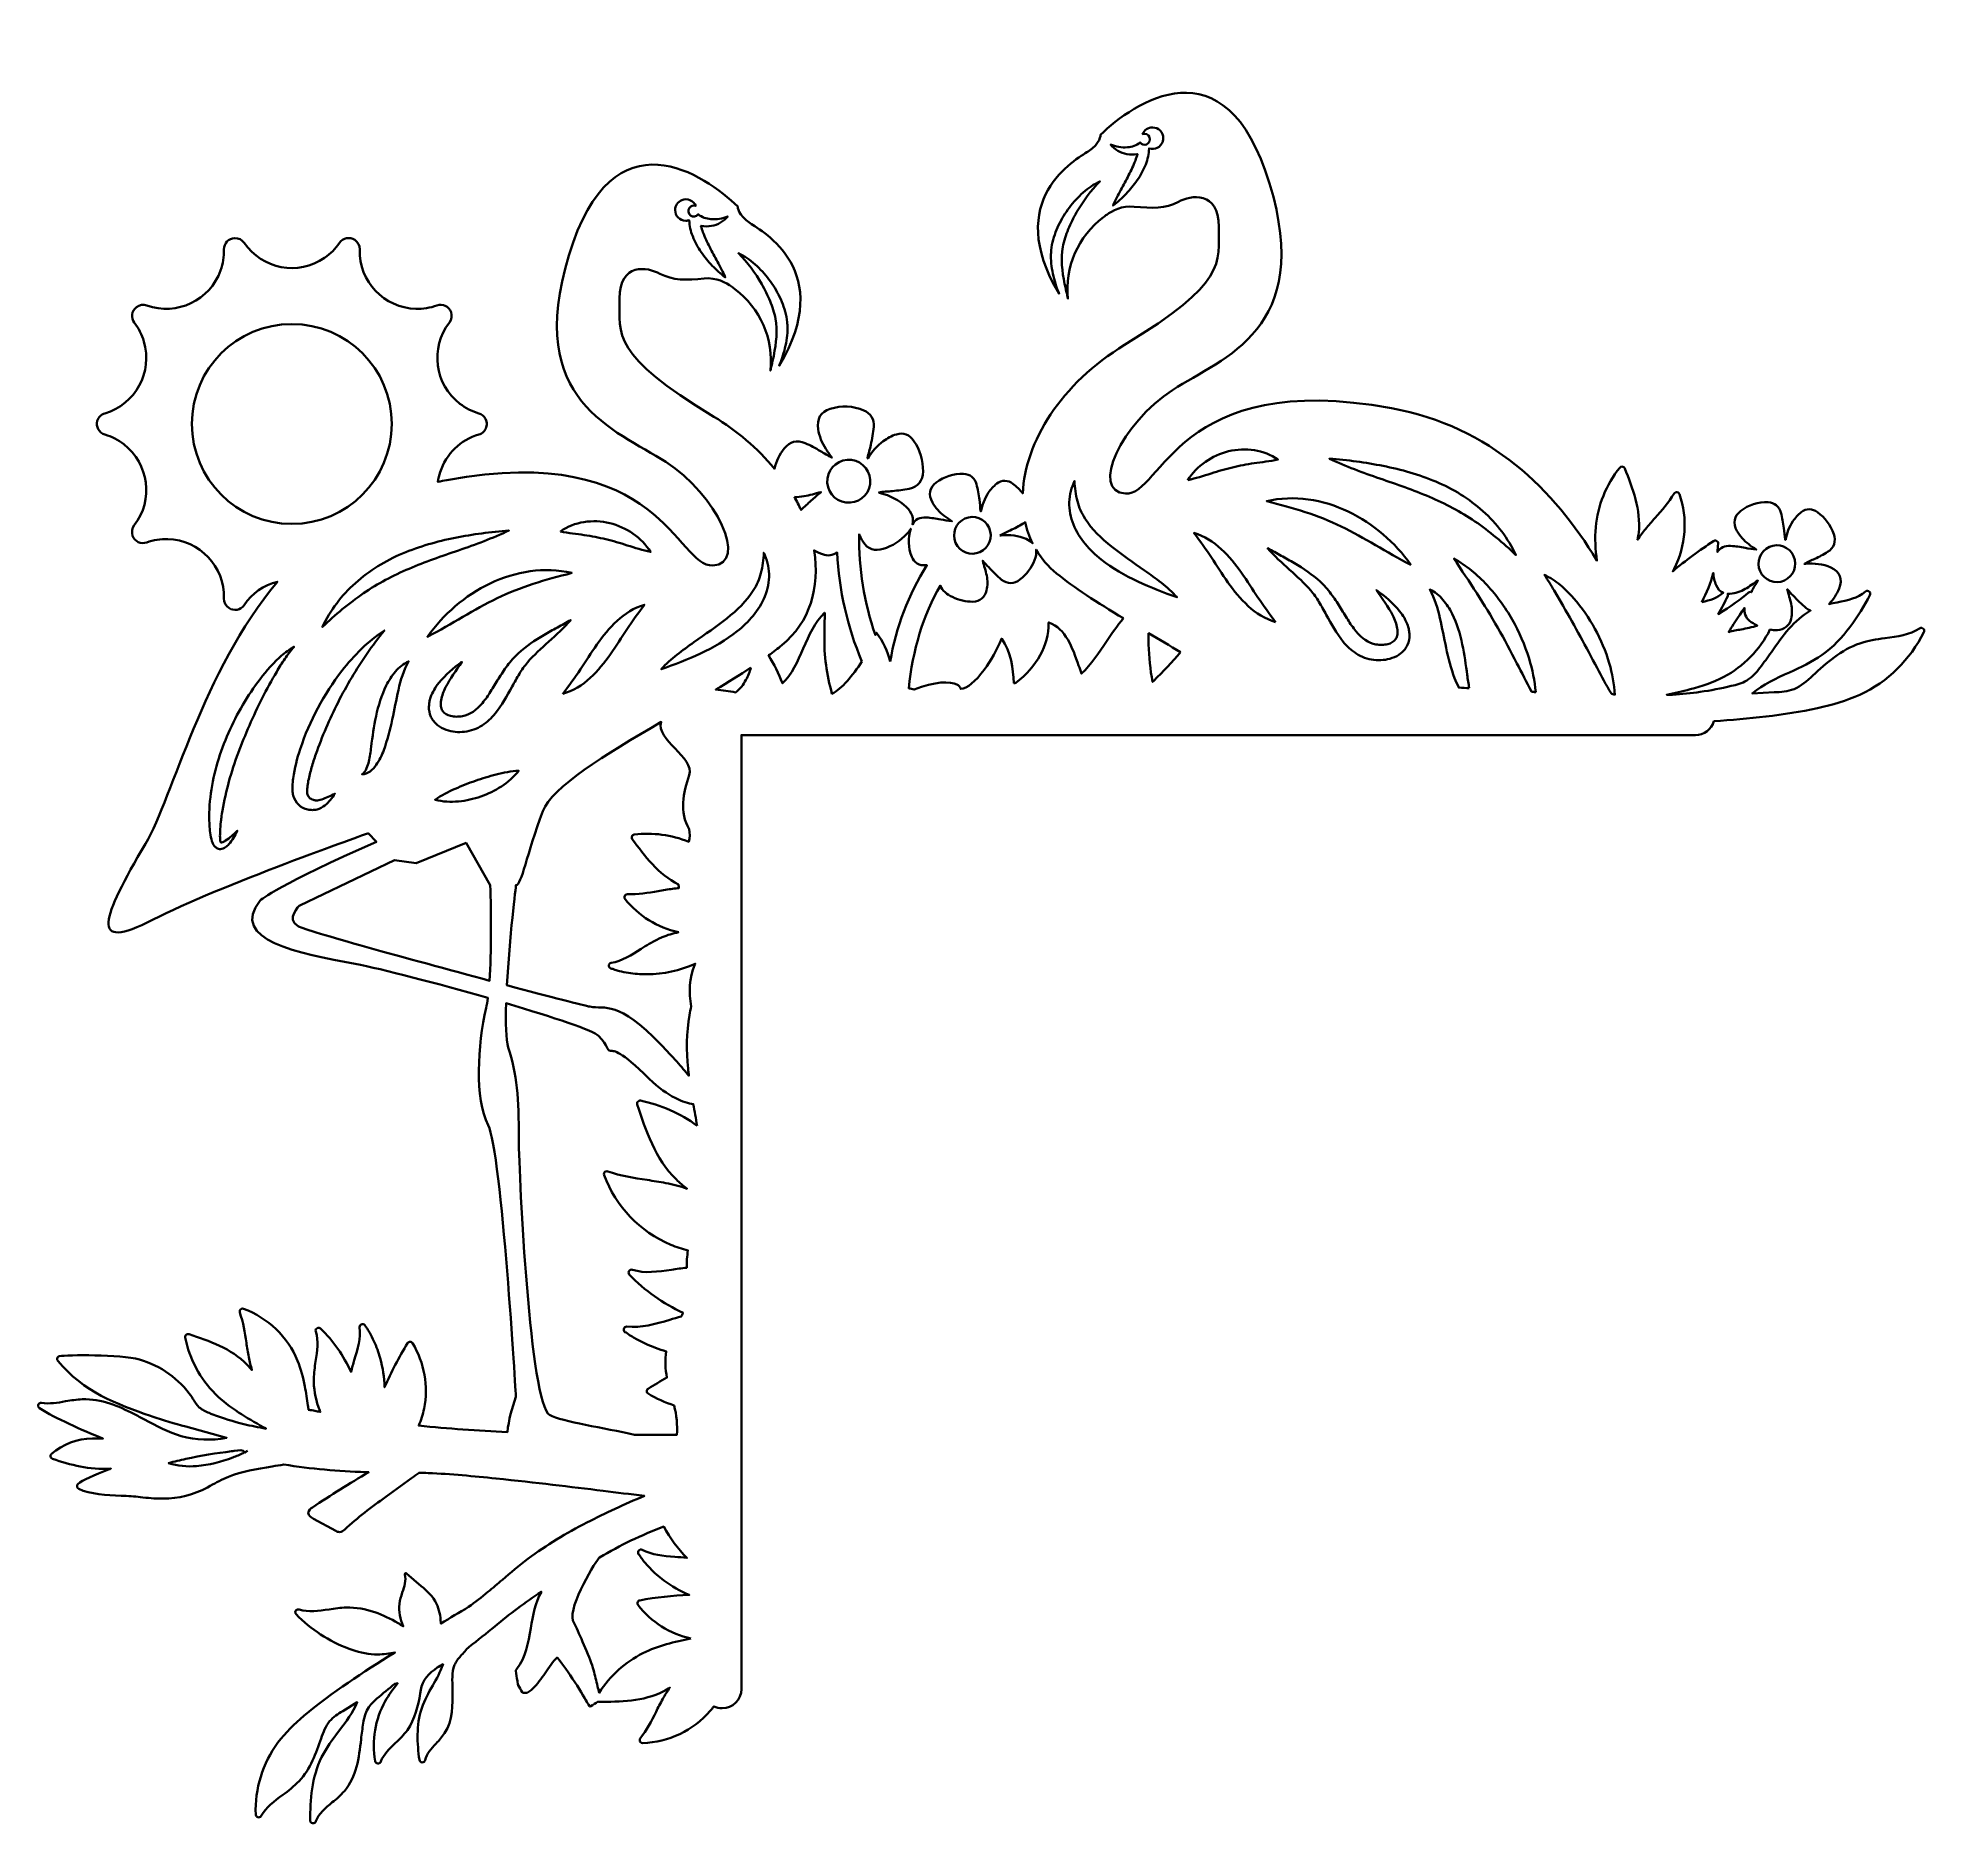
# Model space of a CAD drawing. Header units: millimetres. Extents: x 53 to 326, y 61 to 320.
import ezdxf

# ---------------------------------------------------------------- set-up
doc = ezdxf.new("R2010")
doc.units = ezdxf.units.MM
doc.header["$MEASUREMENT"] = 0
doc.layers.add('Layer 1', color=7, linetype='Continuous', lineweight=0)

msp = doc.modelspace()

# ---------------------------------------------------------------- linework, layer by layer
at = {"layer": 'Layer 1', "color": 18, "lineweight": 35, "true_color": 0x000000}
for points, knots in [([(326.18, 234.23), (324.22, 230.23), (320.95, 227.02), (316.91, 225.13), (314.94, 224.27), (312.88, 223.62), (310.77, 223.2), (305.83, 222.13), (300.75, 221.65), (295.75, 221.29), (295.4, 220.1), (294.3, 219.29), (293.07, 219.29), (293.07, 219.29), (154.71, 219.29), (154.71, 219.29), (154.71, 219.29), (154.71, 80.93), (154.71, 80.93), (154.72, 79.39), (153.46, 78.13), (151.92, 78.13), (151.5, 78.13), (151.1, 78.22), (150.72, 78.4), (150.55, 78.17), (150.38, 77.96), (150.2, 77.75), (147.71, 74.91), (144.17, 73.22), (140.39, 73.08), (140.39, 73.08), (140.38, 73.08), (140.38, 73.08), (140.15, 73.08), (139.96, 73.27), (139.96, 73.5), (139.96, 73.6), (139.99, 73.69), (140.05, 73.77), (140.93, 74.98), (141.7, 76.27), (142.33, 77.63), (142.64, 78.24), (142.97, 78.88), (143.31, 79.5), (143.62, 80.06), (143.97, 80.61), (144.35, 81.14), (144.05, 80.96), (143.75, 80.78), (143.44, 80.61), (140.5, 79.08), (137.07, 79.08), (134.04, 79.08), (134.01, 79.08), (133.97, 79.09), (133.94, 79.1), (133.58, 78.88), (133.22, 78.66), (132.87, 78.43), (132.8, 78.39), (132.72, 78.41), (132.68, 78.46), (132.48, 78.73), (132.31, 79.01), (132.16, 79.31), (131.26, 81), (128.41, 85.18), (127.99, 85.5), (127.76, 85.41), (127, 84.32), (126.44, 83.52), (125.92, 82.72), (125.34, 81.96), (124.71, 81.24), (124.4, 80.92), (124.04, 80.63), (123.66, 80.4), (123.63, 80.38), (123.61, 80.38), (123.58, 80.38), (123.4, 80.38), (123.21, 80.38), (123.03, 80.39), (122.98, 80.39), (122.93, 80.42), (122.91, 80.46), (122.72, 80.82), (122.51, 81.17), (122.33, 81.47), (122.32, 81.48), (122.31, 81.5), (122.31, 81.52), (122.31, 81.52), (122.22, 82.12), (122.22, 82.12), (122.14, 82.6), (122.07, 83.08), (122, 83.56), (121.99, 83.6), (122, 83.64), (122.02, 83.67), (122.02, 83.67), (122.16, 83.84), (122.16, 83.84), (123.44, 85.5), (123.81, 87.66), (124.16, 89.76), (124.47, 91.58), (124.79, 93.46), (125.7, 95.05), (123.36, 93.5), (121.11, 91.82), (118.96, 90.01), (117.75, 89.03), (116.5, 88.02), (115.24, 87.07), (114.81, 86.63), (114.39, 86.17), (113.99, 85.7), (113.63, 85.32), (113.33, 84.89), (113.1, 84.42), (112.9, 83.87), (112.8, 83.3), (112.8, 82.71), (112.78, 82.1), (112.8, 81.45), (112.81, 80.82), (112.85, 78.64), (112.89, 76.39), (111.67, 74.53), (111.3, 73.99), (110.89, 73.5), (110.44, 73.04), (109.72, 72.27), (109.05, 71.55), (108.85, 70.63), (108.8, 70.43), (108.62, 70.29), (108.41, 70.29), (108.21, 70.3), (108.04, 70.46), (108.01, 70.66), (107.71, 72.98), (107.51, 75.69), (108.35, 78.17), (108.78, 79.31), (109.32, 80.41), (109.95, 81.45), (110.54, 82.42), (111.04, 83.45), (111.44, 84.52), (111.16, 84.35), (110.87, 84.19), (110.59, 84.03), (110.59, 84.03), (110.2, 83.72), (110.2, 83.72), (109.01, 82.96), (108.25, 81.68), (108.15, 80.27), (107.8, 78.53), (107.4, 76.56), (106.27, 74.98), (105.76, 74.31), (105.18, 73.68), (104.56, 73.11), (103.67, 72.26), (102.83, 71.46), (102.42, 70.4), (102.36, 70.23), (102.2, 70.13), (102.02, 70.13), (102.01, 70.13), (102, 70.13), (101.98, 70.13), (101.79, 70.15), (101.64, 70.29), (101.61, 70.47), (101.08, 73.46), (101.59, 76.53), (103.06, 79.18), (103.59, 80.1), (104.2, 80.97), (104.88, 81.77), (104.74, 81.74), (104.61, 81.71), (104.47, 81.68), (103.58, 81), (102.7, 80.29), (101.86, 79.54), (101.35, 79.12), (100.91, 78.63), (100.54, 78.08), (100.19, 77.43), (99.97, 76.72), (99.88, 75.99), (99.75, 75.22), (99.65, 74.42), (99.56, 73.64), (99.25, 70.96), (98.92, 68.19), (97.14, 66.12), (96.6, 65.53), (96.01, 64.98), (95.38, 64.5), (94.37, 63.66), (93.41, 62.87), (93, 61.74), (92.93, 61.57), (92.78, 61.46), (92.6, 61.46), (92.57, 61.46), (92.55, 61.46), (92.52, 61.46), (92.32, 61.5), (92.17, 61.68), (92.17, 61.88), (92.19, 64.79), (92.4, 68.15), (93.84, 71.05), (94.56, 72.38), (95.39, 73.64), (96.34, 74.82), (97.38, 76.2), (98.38, 77.52), (99, 79.01), (99, 79.01), (96.91, 77.73), (96.91, 77.73), (96.19, 77.34), (95.55, 76.85), (94.99, 76.26), (94.4, 75.56), (94.08, 74.64), (93.77, 73.75), (93.04, 71.68), (92.22, 69.32), (90.59, 67.58), (89.85, 66.83), (89.05, 66.16), (88.19, 65.57), (86.95, 64.66), (85.78, 63.79), (85.08, 62.53), (84.97, 62.33), (84.71, 62.25), (84.5, 62.37), (84.37, 62.44), (84.29, 62.57), (84.28, 62.72), (84.14, 66.47), (85.28, 70.15), (87.51, 73.16), (88.62, 74.58), (89.89, 75.88), (91.28, 77.03), (95.33, 80.5), (99.91, 83.37), (104.33, 86.15), (104.33, 86.15), (104.48, 86.24), (104.48, 86.24), (103.65, 86.05), (102.81, 85.96), (101.96, 85.95), (101.81, 85.95), (101.67, 85.95), (101.52, 85.96), (100.25, 86.04), (99, 86.32), (97.81, 86.78), (94.91, 87.85), (92.29, 89.55), (90.14, 91.77), (89.98, 91.94), (89.99, 92.2), (90.15, 92.37), (90.27, 92.47), (90.43, 92.51), (90.57, 92.47), (91.95, 92.04), (93.39, 92.25), (94.92, 92.48), (95.75, 92.62), (96.58, 92.72), (97.42, 92.75), (98.82, 92.78), (100.21, 92.55), (101.53, 92.08), (102.71, 91.66), (103.85, 91.13), (104.92, 90.48), (105.17, 90.34), (105.42, 90.19), (105.68, 90.03), (105.2, 91.04), (105.01, 92.17), (105.11, 93.29), (105.21, 93.84), (105.35, 94.39), (105.54, 94.91), (105.84, 95.82), (106.12, 96.68), (105.9, 97.55), (105.88, 97.62), (105.93, 97.7), (106, 97.72), (106.05, 97.73), (106.1, 97.72), (106.13, 97.69), (106.13, 97.69), (108.28, 95.85), (108.28, 95.85), (109.09, 95.15), (110.01, 94.36), (110.52, 93.31), (110.87, 92.43), (111.08, 91.51), (111.12, 90.57), (111.13, 90.52), (111.13, 90.47), (111.13, 90.41), (112.45, 91.23), (113.79, 92.05), (115.15, 92.83), (116.1, 93.54), (117.04, 94.26), (117.95, 95.01), (118.66, 95.59), (119.37, 96.2), (120.06, 96.78), (121.25, 97.8), (122.49, 98.86), (123.76, 99.82), (126.45, 101.81), (129.31, 103.57), (132.31, 105.07), (134.98, 106.45), (137.75, 107.74), (140.65, 108.94), (138.58, 109.19), (136.61, 109.43), (134.66, 109.68), (129.92, 110.26), (125.02, 110.87), (119.12, 111.47), (115.91, 111.79), (112.59, 112.13), (109.3, 112.25), (108.86, 112.27), (108.41, 112.28), (107.96, 112.29), (107.6, 112.03), (107.24, 111.77), (106.87, 111.5), (106.87, 111.5), (103.15, 108.8), (103.15, 108.8), (101.06, 107.34), (99.07, 105.77), (97.18, 104.07), (96.99, 103.85), (96.73, 103.72), (96.44, 103.69), (96.44, 103.69), (96.42, 103.69), (96.42, 103.69), (96.24, 103.71), (96.07, 103.77), (95.91, 103.86), (95.91, 103.86), (92.64, 105.63), (92.64, 105.63), (92.27, 105.83), (91.89, 106.09), (91.9, 106.48), (91.9, 106.86), (92.29, 107.13), (92.5, 107.27), (95.15, 109.04), (97.88, 110.76), (100.68, 112.38), (100.52, 112.39), (100.37, 112.39), (100.21, 112.39), (96.24, 112.51), (92.28, 112.87), (88.36, 113.49), (87.8, 113.4), (87.24, 113.3), (86.69, 113.21), (84.37, 112.85), (82.29, 112.48), (80.33, 111.7), (79.42, 111.32), (78.54, 110.88), (77.68, 110.39), (77.68, 110.39), (77.28, 110.17), (77.28, 110.17), (75.3, 109.1), (73.09, 108.54), (70.84, 108.54), (70.8, 108.54), (70.76, 108.54), (70.73, 108.54), (69.66, 108.55), (68.59, 108.63), (67.53, 108.77), (66.71, 108.88), (65.76, 108.92), (64.76, 108.97), (62.66, 109.06), (60.28, 109.17), (58.61, 109.96), (58.4, 110.06), (58.31, 110.32), (58.41, 110.53), (58.43, 110.57), (58.46, 110.61), (58.5, 110.65), (59.08, 111.22), (60.96, 111.97), (62.94, 112.77), (63.05, 112.81), (63.16, 112.86), (63.28, 112.9), (60.1, 112.7), (57.44, 113.44), (54.81, 114.32), (54.59, 114.39), (54.47, 114.63), (54.54, 114.85), (54.57, 114.93), (54.61, 114.99), (54.67, 115.04), (56.33, 116.45), (58.42, 117.23), (60.59, 117.27), (60.59, 117.27), (60.84, 117.27), (60.84, 117.27), (61.18, 117.28), (61.61, 117.28), (62.13, 117.26), (58.98, 118.52), (55.28, 120.19), (52.93, 121.65), (52.73, 121.78), (52.67, 122.04), (52.79, 122.24), (52.88, 122.38), (53.05, 122.46), (53.22, 122.43), (54.36, 122.25), (55.51, 122.45), (56.72, 122.66), (57.52, 122.81), (58.32, 122.91), (59.13, 122.96), (61.89, 123.06), (64.47, 121.94), (66.62, 120.83), (67.14, 120.57), (67.65, 120.29), (68.16, 120.02), (69.86, 119.11), (71.62, 118.16), (73.47, 117.62), (75.61, 117.01), (77.87, 116.93), (80.06, 117.38), (80.06, 117.38), (74.13, 119), (74.13, 119), (72.52, 119.43), (70.85, 119.89), (69.25, 120.46), (69.25, 120.46), (69.02, 120.54), (69.02, 120.54), (64.22, 122.24), (59.26, 124), (55.59, 128.54), (55.44, 128.72), (55.47, 128.99), (55.65, 129.13), (55.71, 129.18), (55.78, 129.21), (55.85, 129.22), (56.87, 129.39), (64.58, 129.47), (67.43, 128.72), (70.5, 127.84), (73.18, 125.92), (75, 123.29), (75.09, 123.16), (75.17, 123.02), (75.25, 122.89), (75.48, 122.48), (75.76, 122.11), (76.09, 121.77), (76.51, 121.43), (77, 121.15), (77.51, 120.97), (77.69, 120.9), (77.88, 120.83), (78.06, 120.76), (79.53, 120.19), (81.04, 119.72), (82.57, 119.35), (83.6, 119.1), (84.66, 118.88), (85.78, 118.69), (85.65, 118.77), (85.51, 118.84), (85.38, 118.91), (82.97, 120.28), (80.47, 121.68), (78.45, 123.69), (76.21, 125.93), (74.68, 128.79), (74.06, 131.91), (74.01, 132.13), (74.16, 132.36), (74.39, 132.4), (74.46, 132.42), (74.54, 132.41), (74.61, 132.39), (77.48, 131.43), (80.74, 130.35), (83.04, 127.97), (83.28, 127.72), (83.51, 127.45), (83.74, 127.18), (83.55, 127.8), (83.39, 128.43), (83.27, 129.07), (83.14, 129.76), (83.03, 130.47), (82.93, 131.15), (82.76, 132.64), (82.44, 134.11), (81.98, 135.54), (81.9, 135.76), (82.02, 136), (82.24, 136.08), (82.33, 136.11), (82.44, 136.11), (82.53, 136.08), (86.07, 134.75), (88.9, 132.03), (90.36, 128.55), (90.84, 127.34), (91.19, 126.08), (91.41, 124.8), (91.58, 123.89), (91.72, 122.96), (91.84, 122.06), (91.87, 121.85), (91.9, 121.64), (91.94, 121.43), (92.26, 121.38), (92.58, 121.33), (92.87, 121.27), (93.12, 121.22), (93.38, 121.18), (93.64, 121.13), (93.55, 121.37), (93.46, 121.6), (93.38, 121.83), (92.91, 123.15), (92.68, 124.54), (92.7, 125.94), (92.74, 126.78), (92.83, 127.61), (92.97, 128.44), (93.2, 129.97), (93.42, 131.41), (92.99, 132.78), (92.92, 133.01), (93.05, 133.24), (93.27, 133.31), (93.42, 133.36), (93.58, 133.32), (93.69, 133.21), (95.54, 131.42), (97.04, 129.28), (98.1, 126.93), (98.24, 127.51), (98.41, 128.08), (98.58, 128.64), (99.07, 130.27), (99.53, 131.82), (99.35, 133.4), (99.33, 133.64), (99.5, 133.85), (99.73, 133.87), (99.94, 133.89), (100.14, 133.75), (100.19, 133.54), (100.23, 133.48), (100.28, 133.41), (100.33, 133.35), (100.38, 133.29), (100.43, 133.23), (100.47, 133.16), (100.59, 132.97), (100.7, 132.78), (100.81, 132.59), (101.03, 132.2), (101.24, 131.8), (101.43, 131.39), (101.8, 130.59), (102.11, 129.75), (102.34, 128.9), (102.72, 127.53), (102.93, 126.12), (102.97, 124.71), (103.92, 126.91), (105.04, 129.04), (106.31, 131.08), (106.39, 131.21), (106.52, 131.28), (106.67, 131.28), (106.82, 131.28), (106.95, 131.2), (107.03, 131.08), (108.74, 128.24), (109.33, 124.86), (108.7, 121.6), (108.52, 120.76), (108.26, 119.93), (107.93, 119.13), (112.19, 118.7), (116.48, 118.4), (120.77, 118.2), (120.99, 119.95), (121.41, 121.67), (122.02, 123.33), (122.02, 123.33), (119.93, 158.83), (117.98, 162.73), (116.03, 166.62), (116.45, 174.28), (117.7, 179.71), (117.8, 180.13), (117.88, 180.62), (117.96, 181.16), (110.58, 183.29), (102.62, 185.36), (98.71, 186.1), (90.56, 187.64), (80.29, 189.51), (84.94, 195.32), (84.94, 195.32), (87.76, 197.69), (101.78, 203.8), (101.78, 203.8), (100.58, 205.05), (100.58, 205.05), (100.58, 205.05), (78.86, 197.39), (69.4, 192.52), (59.93, 187.65), (62.02, 192.8), (68.28, 203.52), (72.37, 210.5), (76.45, 228.36), (87.43, 241.54), (85.46, 241.04), (83.74, 239.83), (82.6, 238.15), (82.1, 237.42), (81.1, 237.23), (80.37, 237.73), (79.92, 238.04), (79.66, 238.55), (79.67, 239.1), (79.8, 243.73), (76.15, 247.58), (71.52, 247.71), (70.49, 247.74), (69.46, 247.58), (68.48, 247.23), (67.65, 246.93), (66.73, 247.37), (66.43, 248.2), (66.25, 248.72), (66.34, 249.29), (66.67, 249.72), (69.5, 253.39), (68.81, 258.65), (65.14, 261.48), (64.32, 262.11), (63.39, 262.59), (62.4, 262.88), (61.55, 263.13), (61.06, 264.02), (61.31, 264.87), (61.47, 265.39), (61.87, 265.8), (62.4, 265.95), (66.84, 267.26), (69.38, 271.92), (68.07, 276.37), (67.78, 277.36), (67.3, 278.29), (66.67, 279.11), (66.13, 279.81), (66.26, 280.82), (66.97, 281.36), (67.4, 281.69), (67.97, 281.78), (68.48, 281.6), (72.84, 280.05), (77.64, 282.33), (79.19, 286.69), (79.54, 287.66), (79.7, 288.7), (79.67, 289.73), (79.65, 290.62), (80.35, 291.35), (81.23, 291.38), (81.78, 291.39), (82.29, 291.13), (82.6, 290.68), (85.22, 286.86), (90.44, 285.89), (94.26, 288.5), (95.11, 289.09), (95.85, 289.83), (96.43, 290.68), (96.93, 291.41), (97.93, 291.6), (98.66, 291.1), (99.11, 290.79), (99.37, 290.28), (99.36, 289.73), (99.23, 285.1), (102.88, 281.24), (107.51, 281.12), (108.55, 281.09), (109.58, 281.25), (110.55, 281.6), (111.39, 281.9), (112.3, 281.46), (112.6, 280.63), (112.78, 280.11), (112.69, 279.54), (112.36, 279.11), (109.53, 275.44), (110.22, 270.18), (113.89, 267.35), (114.71, 266.72), (115.64, 266.25), (116.64, 265.95), (117.48, 265.7), (117.97, 264.81), (117.72, 263.96), (117.57, 263.44), (117.16, 263.03), (116.64, 262.88), (113.97, 262.11), (111.87, 260.07), (111.03, 257.43), (110.88, 256.97), (110.77, 256.49), (110.7, 256.02), (111.13, 256.11), (111.56, 256.2), (112, 256.28), (143.18, 261.98), (145.27, 243.61), (150.56, 243.89), (155.85, 244.17), (151.11, 254.19), (143.74, 258.92), (136.36, 263.66), (123.27, 267.69), (129.68, 288.85), (136.08, 310.01), (149.58, 300.41), (154.18, 295.95), (154.18, 295.95), (154.19, 294.7), (155.99, 293.52), (157.69, 292.41), (168.43, 286.58), (160.2, 272.86), (160.34, 273.24), (160.49, 273.61), (160.61, 273.99), (160.94, 274.93), (161.17, 275.9), (161.3, 276.89), (161.37, 277.39), (161.4, 277.9), (161.39, 278.41), (161.38, 278.67), (161.38, 278.94), (161.35, 279.2), (161.35, 279.2), (161.24, 279.97), (161.24, 279.97), (161.03, 280.96), (160.7, 281.93), (160.26, 282.84), (159.83, 283.74), (159.31, 284.59), (158.71, 285.39), (158.11, 286.17), (157.44, 286.9), (156.71, 287.56), (155.98, 288.22), (155.16, 288.76), (154.28, 289.18), (155.6, 287.84), (156.74, 286.33), (157.66, 284.69), (157.9, 284.29), (158.1, 283.88), (158.32, 283.48), (158.51, 283.06), (158.71, 282.65), (158.88, 282.23), (159.22, 281.4), (159.48, 280.54), (159.66, 279.67), (159.99, 277.98), (159.76, 276.14), (159.4, 274.32), (159.25, 273.6), (159.09, 272.88), (158.92, 272.15), (159.41, 276.73), (157.45, 281.23), (153.76, 283.98), (153.6, 284.1), (153.44, 284.23), (153.29, 284.35), (152.56, 284.87), (151.07, 285.71), (149.31, 285.51), (146.8, 285.23), (144.71, 285.23), (142.9, 286.21), (141.09, 287.18), (137.05, 287.88), (137.05, 282.59), (137.05, 277.3), (135.8, 274.51), (150.7, 265.47), (154.04, 263.46), (157.02, 260.92), (159.52, 257.93), (159.76, 259), (160.23, 260), (160.92, 260.86), (161.74, 261.9), (162.73, 262.15), (163.96, 261.64), (164.72, 261.29), (165.46, 260.9), (166.17, 260.47), (166.72, 260.16), (167.25, 259.82), (167.83, 259.54), (167.53, 259.97), (167.21, 260.39), (166.94, 260.83), (166.38, 261.68), (166, 262.65), (165.84, 263.66), (165.62, 265.13), (166.18, 266.18), (167.6, 266.61), (169.2, 267.12), (170.92, 267.04), (172.46, 266.39), (173.43, 266.01), (174.02, 265.03), (173.9, 264), (173.81, 263.12), (173.67, 262.24), (173.47, 261.38), (173.34, 260.74), (173.16, 260.1), (172.99, 259.46), (172.99, 259.46), (173.08, 259.42), (173.08, 259.42), (173.64, 260.4), (174.39, 261.25), (175.29, 261.93), (175.87, 262.35), (176.5, 262.68), (177.18, 262.91), (178.23, 263.24), (179.13, 262.84), (179.73, 261.94), (180.63, 260.65), (181.09, 259.1), (181.05, 257.52), (181.02, 256.17), (180.35, 255.34), (179.04, 255.03), (178.23, 254.86), (177.42, 254.75), (176.6, 254.68), (175.96, 254.61), (175.31, 254.59), (174.65, 254.48), (174.72, 254.45), (174.79, 254.42), (174.86, 254.39), (176.28, 254.06), (177.58, 253.36), (178.64, 252.37), (179.46, 251.57), (179.75, 250.71), (179.52, 249.85), (179.92, 250.56), (180.57, 250.89), (181.51, 250.85), (182.22, 250.8), (182.92, 250.7), (183.62, 250.57), (184.15, 250.48), (184.68, 250.36), (185.23, 250.31), (184.86, 250.56), (184.49, 250.8), (184.14, 251.08), (183.43, 251.6), (182.85, 252.26), (182.42, 253.03), (181.81, 254.15), (181.95, 255.15), (182.97, 255.92), (184.1, 256.79), (185.51, 257.24), (186.94, 257.17), (187.83, 257.15), (188.59, 256.54), (188.8, 255.67), (188.99, 254.94), (189.13, 254.19), (189.22, 253.44), (189.31, 252.89), (189.34, 252.32), (189.4, 251.76), (189.4, 251.76), (189.48, 251.75), (189.48, 251.75), (189.64, 252.7), (190, 253.61), (190.52, 254.42), (190.86, 254.93), (191.28, 255.38), (191.75, 255.76), (192.43, 256.31), (193.41, 256.3), (194.09, 255.73), (194.63, 255.34), (195.11, 254.88), (195.51, 254.35), (195.86, 261.79), (201.03, 270.26), (210.29, 275.89), (225.18, 284.94), (223.93, 287.72), (223.93, 293.01), (223.93, 298.3), (219.89, 297.6), (218.08, 296.63), (216.27, 295.66), (214.19, 295.66), (211.68, 295.93), (209.91, 296.13), (208.42, 295.29), (207.7, 294.77), (207.54, 294.65), (207.39, 294.53), (207.23, 294.4), (203.53, 291.65), (201.57, 287.15), (202.07, 282.57), (201.9, 283.3), (201.73, 284.02), (201.59, 284.74), (201.22, 286.56), (201, 288.4), (201.32, 290.09), (201.5, 290.97), (201.76, 291.82), (202.11, 292.65), (202.27, 293.07), (202.48, 293.48), (202.67, 293.9), (202.88, 294.3), (203.09, 294.71), (203.33, 295.11), (204.25, 296.75), (205.39, 298.26), (206.71, 299.6), (205.82, 299.18), (205, 298.64), (204.28, 297.98), (203.54, 297.32), (202.87, 296.59), (202.28, 295.81), (201.67, 295.02), (201.15, 294.16), (200.72, 293.27), (200.28, 292.35), (199.95, 291.38), (199.75, 290.39), (199.75, 290.39), (199.64, 289.62), (199.64, 289.62), (199.61, 289.36), (199.61, 289.1), (199.59, 288.84), (199.59, 288.33), (199.62, 287.82), (199.68, 287.31), (199.82, 286.33), (200.05, 285.36), (200.37, 284.41), (200.5, 284.03), (200.64, 283.66), (200.79, 283.29), (192.55, 297), (203.3, 302.83), (205, 303.95), (206.79, 305.12), (206.81, 306.37), (206.81, 306.37), (211.4, 310.83), (224.91, 320.43), (231.31, 299.27), (237.71, 278.11), (224.63, 274.08), (217.25, 269.34), (209.87, 264.61), (205.14, 254.59), (210.43, 254.31), (215.72, 254.03), (217.81, 272.41), (248.99, 266.7), (263.45, 264.05), (272.55, 254.82), (278.78, 244.61), (278.54, 246.2), (278.48, 247.82), (278.6, 249.43), (278.89, 252.6), (280.1, 255.6), (282.1, 258.07), (282.24, 258.26), (282.51, 258.28), (282.69, 258.14), (282.75, 258.09), (282.79, 258.03), (282.82, 257.96), (283.93, 255.14), (285.18, 251.95), (284.83, 248.66), (284.79, 248.31), (284.73, 247.96), (284.67, 247.62), (285.02, 248.16), (285.41, 248.68), (285.82, 249.18), (286.27, 249.73), (286.74, 250.26), (287.2, 250.78), (288.23, 251.86), (289.16, 253.05), (289.96, 254.31), (290.08, 254.52), (290.34, 254.58), (290.54, 254.47), (290.63, 254.42), (290.69, 254.34), (290.73, 254.24), (291.97, 250.68), (291.7, 246.76), (289.96, 243.41), (289.9, 243.28), (289.83, 243.16), (289.76, 243.04), (291.65, 244.62), (293.64, 246.09), (295.7, 247.43), (295.9, 247.56), (296.16, 247.5), (296.29, 247.31), (296.34, 247.23), (296.36, 247.14), (296.35, 247.05), (296.33, 246.65), (296.3, 246.25), (296.25, 245.85), (296.65, 246.48), (297.29, 246.77), (298.17, 246.73), (298.88, 246.68), (299.59, 246.58), (300.28, 246.44), (300.82, 246.36), (301.34, 246.24), (301.89, 246.19), (301.53, 246.44), (301.15, 246.68), (300.8, 246.96), (300.1, 247.48), (299.51, 248.14), (299.08, 248.91), (298.48, 250.03), (298.62, 251.03), (299.63, 251.8), (300.76, 252.67), (302.17, 253.12), (303.6, 253.05), (304.49, 253.03), (305.26, 252.41), (305.46, 251.55), (305.65, 250.82), (305.79, 250.07), (305.88, 249.32), (305.97, 248.77), (306.01, 248.2), (306.06, 247.64), (306.06, 247.64), (306.15, 247.63), (306.15, 247.63), (306.31, 248.58), (306.66, 249.49), (307.19, 250.3), (307.52, 250.81), (307.94, 251.26), (308.41, 251.64), (309.1, 252.19), (310.08, 252.18), (310.75, 251.61), (311.85, 250.84), (312.68, 249.73), (313.11, 248.45), (313.52, 247.49), (313.14, 246.37), (312.22, 245.85), (311.63, 245.48), (311.01, 245.15), (310.37, 244.86), (309.87, 244.62), (309.36, 244.41), (308.86, 244.12), (308.92, 244.12), (308.99, 244.11), (309.06, 244.12), (310.29, 244.26), (311.54, 244.09), (312.68, 243.61), (314.04, 243), (314.47, 241.91), (313.89, 240.54), (313.55, 239.7), (313.06, 238.94), (312.43, 238.3), (312.82, 238.39), (313.21, 238.47), (313.6, 238.54), (315.15, 238.85), (316.62, 239.14), (317.71, 240.11), (317.89, 240.26), (318.15, 240.25), (318.31, 240.07), (318.43, 239.94), (318.45, 239.75), (318.37, 239.59), (316.71, 236.56), (314.59, 233.16), (311.44, 230.93), (309.94, 229.94), (308.35, 229.09), (306.69, 228.39), (304.73, 227.49), (302.85, 226.63), (301.31, 225.32), (301.31, 225.32), (304.49, 225.5), (304.49, 225.5), (305.46, 225.5), (306.43, 225.66), (307.36, 225.96), (308.4, 226.37), (309.26, 227.16), (310.09, 227.92), (312.02, 229.69), (314.21, 231.69), (316.9, 232.59), (318.09, 232.95), (319.31, 233.2), (320.55, 233.34), (322.38, 233.59), (324.11, 233.84), (325.57, 234.77), (325.77, 234.9), (326.03, 234.84), (326.16, 234.65), (326.24, 234.52), (326.25, 234.37), (326.18, 234.23), (326.18, 234.23), (326.18, 234.23), (326.18, 234.23)], [0, 0, 0, 0, 1, 1, 1, 2, 2, 2, 3, 3, 3, 4, 4, 4, 5, 5, 5, 6, 6, 6, 7, 7, 7, 8, 8, 8, 9, 9, 9, 10, 10, 10, 11, 11, 11, 12, 12, 12, 13, 13, 13, 14, 14, 14, 15, 15, 15, 16, 16, 16, 17, 17, 17, 18, 18, 18, 19, 19, 19, 20, 20, 20, 21, 21, 21, 22, 22, 22, 23, 23, 23, 24, 24, 24, 25, 25, 25, 26, 26, 26, 27, 27, 27, 28, 28, 28, 29, 29, 29, 30, 30, 30, 31, 31, 31, 32, 32, 32, 33, 33, 33, 34, 34, 34, 35, 35, 35, 36, 36, 36, 37, 37, 37, 38, 38, 38, 39, 39, 39, 40, 40, 40, 41, 41, 41, 42, 42, 42, 43, 43, 43, 44, 44, 44, 45, 45, 45, 46, 46, 46, 47, 47, 47, 48, 48, 48, 49, 49, 49, 50, 50, 50, 51, 51, 51, 52, 52, 52, 53, 53, 53, 54, 54, 54, 55, 55, 55, 56, 56, 56, 57, 57, 57, 58, 58, 58, 59, 59, 59, 60, 60, 60, 61, 61, 61, 62, 62, 62, 63, 63, 63, 64, 64, 64, 65, 65, 65, 66, 66, 66, 67, 67, 67, 68, 68, 68, 69, 69, 69, 70, 70, 70, 71, 71, 71, 72, 72, 72, 73, 73, 73, 74, 74, 74, 75, 75, 75, 76, 76, 76, 77, 77, 77, 78, 78, 78, 79, 79, 79, 80, 80, 80, 81, 81, 81, 82, 82, 82, 83, 83, 83, 84, 84, 84, 85, 85, 85, 86, 86, 86, 87, 87, 87, 88, 88, 88, 89, 89, 89, 90, 90, 90, 91, 91, 91, 92, 92, 92, 93, 93, 93, 94, 94, 94, 95, 95, 95, 96, 96, 96, 97, 97, 97, 98, 98, 98, 99, 99, 99, 100, 100, 100, 101, 101, 101, 102, 102, 102, 103, 103, 103, 104, 104, 104, 105, 105, 105, 106, 106, 106, 107, 107, 107, 108, 108, 108, 109, 109, 109, 110, 110, 110, 111, 111, 111, 112, 112, 112, 113, 113, 113, 114, 114, 114, 115, 115, 115, 116, 116, 116, 117, 117, 117, 118, 118, 118, 119, 119, 119, 120, 120, 120, 121, 121, 121, 122, 122, 122, 123, 123, 123, 124, 124, 124, 125, 125, 125, 126, 126, 126, 127, 127, 127, 128, 128, 128, 129, 129, 129, 130, 130, 130, 131, 131, 131, 132, 132, 132, 133, 133, 133, 134, 134, 134, 135, 135, 135, 136, 136, 136, 137, 137, 137, 138, 138, 138, 139, 139, 139, 140, 140, 140, 141, 141, 141, 142, 142, 142, 143, 143, 143, 144, 144, 144, 145, 145, 145, 146, 146, 146, 147, 147, 147, 148, 148, 148, 149, 149, 149, 150, 150, 150, 151, 151, 151, 152, 152, 152, 153, 153, 153, 154, 154, 154, 155, 155, 155, 156, 156, 156, 157, 157, 157, 158, 158, 158, 159, 159, 159, 160, 160, 160, 161, 161, 161, 162, 162, 162, 163, 163, 163, 164, 164, 164, 165, 165, 165, 166, 166, 166, 167, 167, 167, 168, 168, 168, 169, 169, 169, 170, 170, 170, 171, 171, 171, 172, 172, 172, 173, 173, 173, 174, 174, 174, 175, 175, 175, 176, 176, 176, 177, 177, 177, 178, 178, 178, 179, 179, 179, 180, 180, 180, 181, 181, 181, 182, 182, 182, 183, 183, 183, 184, 184, 184, 185, 185, 185, 186, 186, 186, 187, 187, 187, 188, 188, 188, 189, 189, 189, 190, 190, 190, 191, 191, 191, 192, 192, 192, 193, 193, 193, 194, 194, 194, 195, 195, 195, 196, 196, 196, 197, 197, 197, 198, 198, 198, 199, 199, 199, 200, 200, 200, 201, 201, 201, 202, 202, 202, 203, 203, 203, 204, 204, 204, 205, 205, 205, 206, 206, 206, 207, 207, 207, 208, 208, 208, 209, 209, 209, 210, 210, 210, 211, 211, 211, 212, 212, 212, 213, 213, 213, 214, 214, 214, 215, 215, 215, 216, 216, 216, 217, 217, 217, 218, 218, 218, 219, 219, 219, 220, 220, 220, 221, 221, 221, 222, 222, 222, 223, 223, 223, 224, 224, 224, 225, 225, 225, 226, 226, 226, 227, 227, 227, 228, 228, 228, 229, 229, 229, 230, 230, 230, 231, 231, 231, 232, 232, 232, 233, 233, 233, 234, 234, 234, 235, 235, 235, 236, 236, 236, 237, 237, 237, 238, 238, 238, 239, 239, 239, 240, 240, 240, 241, 241, 241, 242, 242, 242, 243, 243, 243, 244, 244, 244, 245, 245, 245, 246, 246, 246, 247, 247, 247, 248, 248, 248, 249, 249, 249, 250, 250, 250, 251, 251, 251, 252, 252, 252, 253, 253, 253, 254, 254, 254, 255, 255, 255, 256, 256, 256, 257, 257, 257, 258, 258, 258, 259, 259, 259, 260, 260, 260, 261, 261, 261, 262, 262, 262, 263, 263, 263, 264, 264, 264, 265, 265, 265, 266, 266, 266, 267, 267, 267, 268, 268, 268, 269, 269, 269, 270, 270, 270, 271, 271, 271, 272, 272, 272, 273, 273, 273, 274, 274, 274, 275, 275, 275, 276, 276, 276, 277, 277, 277, 278, 278, 278, 279, 279, 279, 280, 280, 280, 281, 281, 281, 282, 282, 282, 283, 283, 283, 284, 284, 284, 285, 285, 285, 286, 286, 286, 287, 287, 287, 288, 288, 288, 289, 289, 289, 290, 290, 290, 291, 291, 291, 292, 292, 292, 293, 293, 293, 294, 294, 294, 295, 295, 295, 296, 296, 296, 297, 297, 297, 298, 298, 298, 299, 299, 299, 300, 300, 300, 301, 301, 301, 302, 302, 302, 303, 303, 303, 304, 304, 304, 305, 305, 305, 306, 306, 306, 307, 307, 307, 308, 308, 308, 309, 309, 309, 310, 310, 310, 311, 311, 311, 312, 312, 312, 313, 313, 313, 314, 314, 314, 315, 315, 315, 316, 316, 316, 317, 317, 317, 318, 318, 318, 319, 319, 319, 320, 320, 320, 321, 321, 321, 322, 322, 322, 323, 323, 323, 324, 324, 324, 325, 325, 325, 326, 326, 326, 327, 327, 327, 328, 328, 328, 329, 329, 329, 330, 330, 330, 331, 331, 331, 332, 332, 332, 333, 333, 333, 334, 334, 334, 335, 335, 335, 336, 336, 336, 337, 337, 337, 338, 338, 338, 339, 339, 339, 340, 340, 340, 341, 341, 341, 342, 342, 342, 343, 343, 343, 344, 344, 344, 345, 345, 345, 346, 346, 346, 347, 347, 347, 348, 348, 348, 349, 349, 349, 350, 350, 350, 351, 351, 351, 352, 352, 352, 353, 353, 353, 354, 354, 354, 355, 355, 355, 356, 356, 356, 357, 357, 357, 358, 358, 358, 359, 359, 359, 360, 360, 360, 361, 361, 361, 362, 362, 362, 363, 363, 363, 364, 364, 364, 365, 365, 365, 366, 366, 366, 367, 367, 367, 368, 368, 368, 369, 369, 369, 370, 370, 370, 371, 371, 371, 372, 372, 372, 373, 373, 373, 374, 374, 374, 375, 375, 375, 376, 376, 376, 377, 377, 377, 378, 378, 378, 379, 379, 379, 380, 380, 380, 381, 381, 381, 382, 382, 382, 383, 383, 383, 384, 384, 384, 385, 385, 385, 386, 386, 386, 387, 387, 387, 388, 388, 388, 389, 389, 389, 390, 390, 390, 391, 391, 391, 392, 392, 392, 393, 393, 393, 394, 394, 394, 395, 395, 395, 396, 396, 396, 397, 397, 397, 398, 398, 398, 399, 399, 399, 400, 400, 400, 401, 401, 401, 402, 402, 402, 403, 403, 403, 404, 404, 404, 405, 405, 405, 406, 406, 406, 407, 407, 407, 407]), ([(215.89, 305.86), (215.89, 306.72), (215.19, 307.42), (214.33, 307.42), (213.7, 307.42), (213.13, 307.04), (212.89, 306.45), (213.3, 306.61), (213.75, 306.4), (213.91, 305.99), (214.06, 305.58), (213.86, 305.13), (213.45, 304.97), (213.12, 304.85), (212.74, 304.96), (212.53, 305.24), (212, 304.83), (211.35, 304.59), (210.68, 304.55), (209.85, 304.48), (209.02, 304.62), (208.25, 304.94), (208.53, 304.58), (208.88, 304.27), (209.29, 304.05), (209.7, 303.81), (210.15, 303.64), (210.62, 303.56), (211.12, 303.47), (211.62, 303.47), (212.11, 303.57), (212.12, 303.57), (212.14, 303.57), (212.15, 303.58), (212.06, 303.25), (211.96, 302.94), (211.84, 302.63), (211.56, 301.9), (211.24, 301.19), (210.87, 300.5), (210.51, 299.79), (210.11, 299.08), (209.72, 298.36), (209.33, 297.63), (208.94, 296.89), (208.61, 296.1), (209.28, 296.62), (209.91, 297.18), (210.5, 297.79), (211.09, 298.4), (211.63, 299.06), (212.11, 299.76), (212.61, 300.47), (213.02, 301.25), (213.34, 302.06), (213.63, 302.8), (213.8, 303.59), (213.84, 304.39), (214.65, 304.11), (215.53, 304.55), (215.81, 305.37), (215.86, 305.53), (215.89, 305.69), (215.89, 305.86), (215.89, 305.86), (215.89, 305.86), (215.89, 305.86)], [0, 0, 0, 0, 1, 1, 1, 2, 2, 2, 3, 3, 3, 4, 4, 4, 5, 5, 5, 6, 6, 6, 7, 7, 7, 8, 8, 8, 9, 9, 9, 10, 10, 10, 11, 11, 11, 12, 12, 12, 13, 13, 13, 14, 14, 14, 15, 15, 15, 16, 16, 16, 17, 17, 17, 18, 18, 18, 19, 19, 19, 20, 20, 20, 21, 21, 21, 22, 22, 22, 22]), ([(145.1, 295.44), (145.1, 294.58), (145.79, 293.88), (146.65, 293.88), (146.82, 293.88), (146.99, 293.91), (147.15, 293.96), (147.19, 293.17), (147.35, 292.38), (147.65, 291.64), (147.97, 290.83), (148.38, 290.05), (148.88, 289.33), (149.36, 288.64), (149.9, 287.98), (150.49, 287.37), (151.07, 286.76), (151.71, 286.19), (152.38, 285.68), (152.05, 286.47), (151.65, 287.21), (151.27, 287.94), (150.87, 288.66), (150.48, 289.37), (150.11, 290.08), (149.75, 290.77), (149.42, 291.48), (149.14, 292.21), (149.02, 292.52), (148.92, 292.83), (148.84, 293.15), (148.85, 293.15), (148.86, 293.15), (148.87, 293.15), (149.37, 293.05), (149.87, 293.05), (150.36, 293.14), (150.83, 293.22), (151.29, 293.38), (151.7, 293.62), (152.1, 293.85), (152.45, 294.15), (152.74, 294.51), (151.97, 294.19), (151.13, 294.06), (150.3, 294.12), (149.63, 294.17), (148.99, 294.41), (148.45, 294.82), (148.19, 294.47), (147.7, 294.39), (147.34, 294.65), (146.99, 294.91), (146.91, 295.41), (147.17, 295.76), (147.39, 296.05), (147.77, 296.16), (148.1, 296.03), (147.77, 296.83), (146.86, 297.21), (146.07, 296.88), (145.48, 296.64), (145.1, 296.07), (145.1, 295.44), (145.1, 295.44), (145.1, 295.44), (145.1, 295.44)], [0, 0, 0, 0, 1, 1, 1, 2, 2, 2, 3, 3, 3, 4, 4, 4, 5, 5, 5, 6, 6, 6, 7, 7, 7, 8, 8, 8, 9, 9, 9, 10, 10, 10, 11, 11, 11, 12, 12, 12, 13, 13, 13, 14, 14, 14, 15, 15, 15, 16, 16, 16, 17, 17, 17, 18, 18, 18, 19, 19, 19, 20, 20, 20, 21, 21, 21, 22, 22, 22, 22]), ([(89.52, 249.92), (97.52, 249.92), (104.01, 256.41), (104.01, 264.42), (104.01, 272.42), (97.52, 278.91), (89.52, 278.91), (81.51, 278.91), (75.02, 272.42), (75.02, 264.42), (75.02, 264.42), (75.02, 264.42), (75.02, 264.42), (75.02, 256.41), (81.51, 249.92), (89.52, 249.92), (89.52, 249.92), (89.52, 249.92), (89.52, 249.92)], [0, 0, 0, 0, 1, 1, 1, 2, 2, 2, 3, 3, 3, 4, 4, 4, 5, 5, 5, 6, 6, 6, 6]), ([(219.44, 256.28), (220.59, 256.54), (221.72, 256.86), (222.83, 257.24), (223.89, 257.57), (224.91, 257.87), (225.93, 258.12), (226.96, 258.36), (227.99, 258.56), (229.07, 258.72), (230.16, 258.89), (231.29, 259), (232.52, 259.25), (231.5, 259.96), (230.33, 260.43), (229.1, 260.61), (227.86, 260.8), (226.59, 260.75), (225.37, 260.45), (224.16, 260.15), (223.01, 259.63), (221.99, 258.92), (220.97, 258.22), (220.11, 257.32), (219.44, 256.28), (219.44, 256.28), (219.44, 256.28), (219.44, 256.28)], [0, 0, 0, 0, 1, 1, 1, 2, 2, 2, 3, 3, 3, 4, 4, 4, 5, 5, 5, 6, 6, 6, 7, 7, 7, 8, 8, 8, 9, 9, 9, 9]), ([(167.17, 255.89), (167.29, 254.18), (168.78, 252.88), (170.49, 253), (172.21, 253.12), (173.5, 254.6), (173.39, 256.32), (173.27, 258.04), (171.78, 259.33), (170.07, 259.21), (170.06, 259.21), (170.06, 259.21), (170.06, 259.21), (168.36, 259.08), (167.07, 257.6), (167.17, 255.89), (167.17, 255.89), (167.17, 255.89), (167.17, 255.89)], [0, 0, 0, 0, 1, 1, 1, 2, 2, 2, 3, 3, 3, 4, 4, 4, 5, 5, 5, 6, 6, 6, 6]), ([(254.48, 253.84), (256.79, 252.87), (259, 251.68), (261.09, 250.28), (263.19, 248.81), (265.19, 247.17), (267.04, 245.39), (265.88, 247.81), (264.26, 249.98), (262.25, 251.77), (260.23, 253.56), (257.92, 255.01), (255.42, 256.05), (252.96, 257.06), (250.4, 257.83), (247.79, 258.32), (245.22, 258.84), (242.61, 259.19), (239.99, 259.37), (242.37, 258.28), (244.81, 257.33), (247.3, 256.51), (249.74, 255.65), (252.16, 254.83), (254.48, 253.84), (254.48, 253.84), (254.48, 253.84), (254.48, 253.84)], [0, 0, 0, 0, 1, 1, 1, 2, 2, 2, 3, 3, 3, 4, 4, 4, 5, 5, 5, 6, 6, 6, 7, 7, 7, 8, 8, 8, 9, 9, 9, 9]), ([(162.39, 253.83), (162.74, 253.2), (163.07, 252.57), (163.37, 251.94), (163.84, 252.41), (164.34, 252.86), (164.83, 253.31), (165.28, 253.73), (165.77, 254.11), (166.26, 254.53), (165.4, 254.32), (164.6, 254.08), (163.78, 253.93), (163.32, 253.84), (162.85, 253.8), (162.39, 253.83)], [0, 0, 0, 0, 1, 1, 1, 2, 2, 2, 3, 3, 3, 4, 4, 4, 5, 5, 5, 5]), ([(212.21, 241.55), (214.07, 240.67), (215.95, 239.97), (217.9, 239.27), (217.2, 240.03), (216.43, 240.73), (215.61, 241.37), (214.81, 242), (213.98, 242.6), (213.16, 243.18), (211.52, 244.34), (209.89, 245.45), (208.39, 246.64), (206.89, 247.84), (205.52, 249.12), (204.55, 250.67), (204.06, 251.46), (203.68, 252.31), (203.43, 253.21), (203.18, 254.17), (203.04, 255.16), (203.02, 256.15), (202.55, 255.19), (202.29, 254.14), (202.26, 253.08), (202.24, 251.96), (202.45, 250.86), (202.87, 249.83), (203.29, 248.81), (203.86, 247.86), (204.58, 247.01), (205.27, 246.19), (206.04, 245.43), (206.89, 244.76), (208.53, 243.49), (210.32, 242.41), (212.21, 241.55), (212.21, 241.55), (212.21, 241.55), (212.21, 241.55)], [0, 0, 0, 0, 1, 1, 1, 2, 2, 2, 3, 3, 3, 4, 4, 4, 5, 5, 5, 6, 6, 6, 7, 7, 7, 8, 8, 8, 9, 9, 9, 10, 10, 10, 11, 11, 11, 12, 12, 12, 13, 13, 13, 13]), ([(251.79, 243.99), (250.64, 245.62), (249.29, 247.1), (247.76, 248.39), (246.23, 249.71), (244.54, 250.83), (242.72, 251.71), (240.89, 252.6), (238.92, 253.2), (236.9, 253.47), (234.9, 253.76), (232.86, 253.67), (230.89, 253.22), (232.83, 252.69), (234.69, 252.23), (236.48, 251.64), (238.26, 251.06), (240, 250.36), (241.68, 249.55), (243.36, 248.74), (245.01, 247.82), (246.67, 246.85), (248.33, 245.9), (249.99, 244.88), (251.79, 243.99), (251.79, 243.99), (251.79, 243.99), (251.79, 243.99)], [0, 0, 0, 0, 1, 1, 1, 2, 2, 2, 3, 3, 3, 4, 4, 4, 5, 5, 5, 6, 6, 6, 7, 7, 7, 8, 8, 8, 9, 9, 9, 9]), ([(128.46, 248.83), (129.7, 248.58), (130.82, 248.47), (131.91, 248.3), (133, 248.13), (134.03, 247.94), (135.05, 247.69), (136.08, 247.45), (137.09, 247.14), (138.16, 246.81), (139.27, 246.44), (140.4, 246.12), (141.54, 245.86), (140.88, 246.9), (140.02, 247.8), (139, 248.5), (137.98, 249.21), (136.83, 249.73), (135.62, 250.03), (134.4, 250.33), (133.13, 250.38), (131.88, 250.19), (130.65, 250), (129.48, 249.54), (128.46, 248.83), (128.46, 248.83), (128.46, 248.83), (128.46, 248.83)], [0, 0, 0, 0, 1, 1, 1, 2, 2, 2, 3, 3, 3, 4, 4, 4, 5, 5, 5, 6, 6, 6, 7, 7, 7, 8, 8, 8, 9, 9, 9, 9]), ([(176.29, 229.96), (177.12, 234.93), (178.93, 239.68), (181.62, 243.93), (181.55, 243.93), (181.48, 243.92), (181.41, 243.92), (180.54, 243.82), (179.72, 244.33), (179.41, 245.14), (178.88, 246.44), (178.83, 247.89), (179.26, 249.22), (179.11, 248.97), (178.94, 248.73), (178.74, 248.52), (177.81, 247.48), (176.61, 246.71), (175.28, 246.29), (174.06, 245.92), (173.01, 246.25), (172.35, 247.34), (172.13, 247.7), (171.94, 248.06), (171.77, 248.43), (171.7, 243.45), (172.51, 238.5), (174.14, 233.8), (174.18, 233.9), (174.22, 233.99), (174.26, 234.09), (174.26, 234.1), (174.27, 234.11), (174.29, 234.11), (174.3, 234.12), (174.32, 234.11), (174.32, 234.1), (175.24, 232.86), (175.91, 231.45), (176.29, 229.96)], [0, 0, 0, 0, 1, 1, 1, 2, 2, 2, 3, 3, 3, 4, 4, 4, 5, 5, 5, 6, 6, 6, 7, 7, 7, 8, 8, 8, 9, 9, 9, 10, 10, 10, 11, 11, 11, 12, 12, 12, 13, 13, 13, 13]), ([(185.77, 247.18), (186.37, 245.84), (187.95, 245.23), (189.29, 245.83), (190.64, 246.43), (191.24, 248.01), (190.64, 249.35), (190.04, 250.7), (188.47, 251.3), (187.12, 250.7), (187.12, 250.7), (187.12, 250.7), (187.12, 250.7), (185.79, 250.09), (185.19, 248.53), (185.77, 247.18), (185.77, 247.18), (185.77, 247.18), (185.77, 247.18)], [0, 0, 0, 0, 1, 1, 1, 2, 2, 2, 3, 3, 3, 4, 4, 4, 5, 5, 5, 6, 6, 6, 6]), ([(192.2, 248.24), (192.26, 248.24), (192.33, 248.24), (192.4, 248.24), (193.63, 248.38), (194.88, 248.21), (196.02, 247.73), (196.36, 247.58), (196.66, 247.37), (196.93, 247.12), (196.44, 248.1), (196.08, 249.13), (195.85, 250.19), (195.76, 250.11), (195.66, 250.04), (195.56, 249.97), (194.96, 249.6), (194.35, 249.27), (193.71, 248.98), (193.21, 248.74), (192.7, 248.53), (192.2, 248.24)], [0, 0, 0, 0, 1, 1, 1, 2, 2, 2, 3, 3, 3, 4, 4, 4, 5, 5, 5, 6, 6, 6, 7, 7, 7, 7]), ([(105.57, 245.63), (103.07, 244.59), (100.76, 243.14), (98.73, 241.34), (96.73, 239.56), (95.1, 237.39), (93.95, 234.97), (95.8, 236.75), (97.79, 238.39), (99.9, 239.86), (101.98, 241.26), (104.2, 242.45), (106.51, 243.42), (108.83, 244.41), (111.24, 245.23), (113.69, 246.08), (116.18, 246.9), (118.62, 247.86), (121, 248.95), (118.38, 248.77), (115.77, 248.41), (113.19, 247.9), (110.58, 247.4), (108.03, 246.64), (105.57, 245.63)], [0, 0, 0, 0, 1, 1, 1, 2, 2, 2, 3, 3, 3, 4, 4, 4, 5, 5, 5, 6, 6, 6, 7, 7, 7, 8, 8, 8, 8]), ([(232.17, 235.69), (231.24, 236.93), (230.41, 238.06), (229.62, 239.25), (228.83, 240.43), (228.08, 241.63), (227.23, 242.83), (226.38, 244.08), (225.4, 245.23), (224.3, 246.27), (223.18, 247.35), (221.82, 248.15), (220.34, 248.61), (221.27, 247.37), (222.1, 246.23), (222.88, 245.04), (223.66, 243.86), (224.42, 242.65), (225.26, 241.44), (226.11, 240.2), (227.1, 239.05), (228.2, 238.01), (229.32, 236.93), (230.68, 236.14), (232.17, 235.69), (232.17, 235.69), (232.17, 235.69), (232.17, 235.69)], [0, 0, 0, 0, 1, 1, 1, 2, 2, 2, 3, 3, 3, 4, 4, 4, 5, 5, 5, 6, 6, 6, 7, 7, 7, 8, 8, 8, 9, 9, 9, 9]), ([(251.58, 233.84), (251.58, 234.07), (251.55, 234.29), (251.52, 234.52), (251.47, 234.73), (251.42, 234.95), (251.35, 235.16), (251.08, 235.93), (250.68, 236.65), (250.16, 237.28), (249.18, 238.44), (248.04, 239.46), (246.79, 240.32), (247.63, 239.08), (248.54, 237.9), (249.17, 236.64), (249.48, 236.05), (249.7, 235.42), (249.82, 234.77), (249.85, 234.62), (249.84, 234.47), (249.86, 234.32), (249.85, 234.18), (249.87, 234.03), (249.84, 233.9), (249.82, 233.66), (249.74, 233.43), (249.61, 233.23), (249.33, 232.84), (248.91, 232.58), (248.44, 232.49), (248.17, 232.42), (247.89, 232.39), (247.61, 232.38), (247.32, 232.38), (247.02, 232.4), (246.73, 232.45), (245.6, 232.65), (244.66, 233.34), (243.83, 234.36), (243.4, 234.89), (243, 235.45), (242.64, 236.03), (242.25, 236.63), (241.89, 237.26), (241.49, 237.89), (241.09, 238.52), (240.69, 239.16), (240.21, 239.79), (239.98, 240.1), (239.73, 240.41), (239.47, 240.71), (239.2, 241.01), (238.92, 241.3), (238.63, 241.56), (237.49, 242.58), (236.24, 243.47), (234.91, 244.22), (234.26, 244.59), (233.62, 244.96), (232.97, 245.31), (232.32, 245.67), (231.68, 246.03), (231.02, 246.4), (232.98, 244.13), (235.49, 242.37), (237.27, 240.26), (237.72, 239.74), (238.12, 239.18), (238.47, 238.6), (238.83, 238), (239.18, 237.38), (239.53, 236.74), (240.22, 235.37), (241.04, 234.06), (241.98, 232.83), (242.52, 232.17), (243.16, 231.59), (243.87, 231.11), (244.64, 230.62), (245.51, 230.31), (246.41, 230.2), (247.31, 230.08), (248.22, 230.18), (249.08, 230.47), (249.54, 230.62), (249.97, 230.86), (250.35, 231.16), (250.76, 231.49), (251.08, 231.9), (251.3, 232.38), (251.51, 232.84), (251.6, 233.34), (251.58, 233.84), (251.58, 233.84), (251.58, 233.84), (251.58, 233.84)], [0, 0, 0, 0, 1, 1, 1, 2, 2, 2, 3, 3, 3, 4, 4, 4, 5, 5, 5, 6, 6, 6, 7, 7, 7, 8, 8, 8, 9, 9, 9, 10, 10, 10, 11, 11, 11, 12, 12, 12, 13, 13, 13, 14, 14, 14, 15, 15, 15, 16, 16, 16, 17, 17, 17, 18, 18, 18, 19, 19, 19, 20, 20, 20, 21, 21, 21, 22, 22, 22, 23, 23, 23, 24, 24, 24, 25, 25, 25, 26, 26, 26, 27, 27, 27, 28, 28, 28, 29, 29, 29, 30, 30, 30, 31, 31, 31, 32, 32, 32, 32]), ([(302.44, 243.06), (303.04, 241.72), (304.61, 241.11), (305.96, 241.71), (307.3, 242.31), (307.9, 243.89), (307.3, 245.23), (306.7, 246.58), (305.13, 247.18), (303.78, 246.58), (303.78, 246.58), (303.78, 246.58), (303.78, 246.58), (302.45, 245.97), (301.85, 244.4), (302.44, 243.06), (302.44, 243.06), (302.44, 243.06), (302.44, 243.06)], [0, 0, 0, 0, 1, 1, 1, 2, 2, 2, 3, 3, 3, 4, 4, 4, 5, 5, 5, 6, 6, 6, 6]), ([(158.12, 239.41), (158.54, 240.44), (158.74, 241.54), (158.72, 242.65), (158.7, 243.72), (158.44, 244.77), (157.96, 245.73), (157.94, 244.74), (157.8, 243.75), (157.55, 242.78), (157.31, 241.89), (156.93, 241.04), (156.43, 240.25), (155.46, 238.7), (154.09, 237.42), (152.6, 236.22), (151.1, 235.02), (149.46, 233.92), (147.82, 232.76), (147, 232.17), (146.18, 231.58), (145.37, 230.94), (144.55, 230.31), (143.79, 229.61), (143.09, 228.85), (145.04, 229.55), (146.91, 230.25), (148.77, 231.12), (150.67, 231.99), (152.45, 233.07), (154.1, 234.34), (154.94, 235.01), (155.72, 235.76), (156.41, 236.59), (157.12, 237.43), (157.7, 238.39), (158.12, 239.41)], [0, 0, 0, 0, 1, 1, 1, 2, 2, 2, 3, 3, 3, 4, 4, 4, 5, 5, 5, 6, 6, 6, 7, 7, 7, 8, 8, 8, 9, 9, 9, 10, 10, 10, 11, 11, 11, 12, 12, 12, 12]), ([(172.18, 229.98), (170.07, 234.99), (168.86, 240.33), (168.6, 245.76), (167.98, 245.34), (167.19, 245.24), (166.49, 245.51), (166.06, 245.65), (165.64, 245.84), (165.25, 246.07), (166.13, 240.71), (164.66, 235.68), (160.58, 232.33), (159.99, 231.85), (159.35, 231.36), (158.66, 230.86), (159.44, 229.57), (160.11, 228.21), (160.66, 226.81), (162.03, 228.02), (162.87, 229.97), (163.69, 231.86), (164.52, 233.76), (165.37, 235.72), (166.76, 237), (166.77, 237.01), (166.79, 237.01), (166.8, 237), (166.82, 237), (166.82, 236.98), (166.82, 236.97), (166.79, 236.05), (166.75, 234.85), (166.75, 233.69), (166.69, 230.85), (167.06, 228.02), (167.85, 225.29), (169.27, 226.01), (170.86, 227.88), (172.18, 229.98)], [0, 0, 0, 0, 1, 1, 1, 2, 2, 2, 3, 3, 3, 4, 4, 4, 5, 5, 5, 6, 6, 6, 7, 7, 7, 8, 8, 8, 9, 9, 9, 10, 10, 10, 11, 11, 11, 12, 12, 12, 13, 13, 13, 13]), ([(210.1, 236.23), (206.33, 238.5), (202.89, 240.72), (200.4, 242.75), (199.22, 243.72), (198.22, 244.88), (197.44, 246.18), (197.52, 245.66), (197.45, 245.13), (197.23, 244.66), (196.79, 243.55), (196.06, 242.58), (195.11, 241.85), (194.24, 241.2), (193.3, 241.16), (192.44, 241.83), (191.79, 242.4), (191.16, 243), (190.57, 243.64), (190.28, 243.93), (190.01, 244.24), (189.71, 244.57), (189.91, 243.82), (190.13, 243.13), (190.28, 242.43), (190.44, 241.72), (190.44, 240.99), (190.26, 240.28), (190.09, 239.32), (189.25, 238.63), (188.28, 238.64), (187.26, 238.62), (186.24, 238.86), (185.33, 239.32), (184.94, 239.49), (184.57, 239.72), (184.24, 240), (183.92, 240.25), (183.69, 240.6), (183.58, 240.98), (181.09, 236.72), (179.52, 231.61), (179, 226.06), (179.25, 226.01), (179.5, 225.96), (179.75, 225.9), (182.75, 227.13), (185.04, 227.08), (185.95, 226.62), (186.23, 226.52), (186.44, 226.28), (186.51, 225.98), (187.45, 226.06), (188.66, 227.05), (189.93, 228.76), (190.95, 230.14), (191.78, 231.65), (192.41, 233.25), (192.42, 233.26), (192.43, 233.27), (192.45, 233.27), (192.46, 233.27), (192.48, 233.27), (192.49, 233.25), (193.8, 231.32), (194.12, 228.94), (194.23, 226.82), (194.32, 226.83), (194.41, 226.84), (194.49, 226.85), (197.64, 229.29), (199.25, 232.22), (199.25, 235.55), (199.25, 235.55), (199.25, 235.6), (199.25, 235.6), (199.25, 235.62), (199.26, 235.64), (199.29, 235.64), (199.29, 235.64), (199.3, 235.64), (199.3, 235.64), (201.78, 234.65), (202.68, 232.08), (203.62, 229.36), (203.75, 228.98), (203.88, 228.59), (204.02, 228.21), (205.45, 229.55), (206.58, 231.24), (207.68, 232.88), (208.42, 234.04), (209.23, 235.16), (210.1, 236.23)], [0, 0, 0, 0, 1, 1, 1, 2, 2, 2, 3, 3, 3, 4, 4, 4, 5, 5, 5, 6, 6, 6, 7, 7, 7, 8, 8, 8, 9, 9, 9, 10, 10, 10, 11, 11, 11, 12, 12, 12, 13, 13, 13, 14, 14, 14, 15, 15, 15, 16, 16, 16, 17, 17, 17, 18, 18, 18, 19, 19, 19, 20, 20, 20, 21, 21, 21, 22, 22, 22, 23, 23, 23, 24, 24, 24, 25, 25, 25, 26, 26, 26, 27, 27, 27, 28, 28, 28, 29, 29, 29, 30, 30, 30, 31, 31, 31, 31]), ([(269.9, 225.5), (269.75, 227.16), (269.42, 228.8), (268.93, 230.39), (268.32, 232.36), (267.5, 234.26), (266.48, 236.05), (265.46, 237.85), (264.24, 239.52), (262.84, 241.04), (261.45, 242.57), (259.83, 243.87), (258.04, 244.9), (259.16, 243.16), (260.29, 241.54), (261.35, 239.88), (262.41, 238.22), (263.42, 236.56), (264.39, 234.86), (265.36, 233.17), (266.28, 231.44), (267.18, 229.69), (267.88, 228.35), (268.55, 226.98), (269.28, 225.61), (269.48, 225.57), (269.69, 225.53), (269.9, 225.5), (269.9, 225.5), (269.9, 225.5), (269.9, 225.5)], [0, 0, 0, 0, 1, 1, 1, 2, 2, 2, 3, 3, 3, 4, 4, 4, 5, 5, 5, 6, 6, 6, 7, 7, 7, 8, 8, 8, 9, 9, 9, 10, 10, 10, 10]), ([(118.26, 241.29), (116.45, 240.41), (114.75, 239.29), (113.22, 237.97), (111.7, 236.68), (110.34, 235.2), (109.19, 233.56), (111, 234.46), (112.66, 235.48), (114.32, 236.43), (115.98, 237.4), (117.62, 238.31), (119.3, 239.13), (120.99, 239.94), (122.72, 240.64), (124.5, 241.22), (126.29, 241.81), (128.15, 242.27), (130.1, 242.8), (128.13, 243.25), (126.09, 243.34), (124.09, 243.05), (122.07, 242.77), (120.1, 242.18), (118.26, 241.29)], [0, 0, 0, 0, 1, 1, 1, 2, 2, 2, 3, 3, 3, 4, 4, 4, 5, 5, 5, 6, 6, 6, 7, 7, 7, 8, 8, 8, 8]), ([(281.38, 225.1), (281.28, 226.67), (281.01, 228.22), (280.56, 229.72), (280.05, 231.45), (279.35, 233.12), (278.49, 234.7), (277.63, 236.29), (276.59, 237.78), (275.4, 239.14), (274.8, 239.82), (274.15, 240.45), (273.47, 241.04), (272.78, 241.65), (272, 242.15), (271.15, 242.51), (271.68, 241.77), (272.13, 241.03), (272.57, 240.28), (272.57, 240.28), (273.87, 238.03), (273.87, 238.03), (274.73, 236.54), (275.56, 235.05), (276.38, 233.55), (277.2, 232.06), (278, 230.55), (278.81, 229.02), (279.46, 227.81), (280.1, 226.58), (280.82, 225.36), (281, 225.27), (281.19, 225.18), (281.38, 225.1), (281.38, 225.1), (281.38, 225.1), (281.38, 225.1)], [0, 0, 0, 0, 1, 1, 1, 2, 2, 2, 3, 3, 3, 4, 4, 4, 5, 5, 5, 6, 6, 6, 7, 7, 7, 8, 8, 8, 9, 9, 9, 10, 10, 10, 11, 11, 11, 12, 12, 12, 12]), ([(293.99, 238.57), (295.17, 238.86), (296.27, 239.15), (297.06, 239.93), (297.07, 239.94), (297.08, 239.95), (297.1, 239.95), (296.62, 240.15), (296.25, 240.54), (296.07, 241.02), (295.84, 241.59), (295.7, 242.19), (295.65, 242.8), (295.25, 241.33), (294.7, 239.91), (293.99, 238.57), (293.99, 238.57), (293.99, 238.57), (293.99, 238.57)], [0, 0, 0, 0, 1, 1, 1, 2, 2, 2, 3, 3, 3, 4, 4, 4, 5, 5, 5, 6, 6, 6, 6]), ([(297.74, 239.8), (297.79, 239.69), (297.79, 239.56), (297.74, 239.44), (297.33, 238.6), (296.89, 237.72), (296.38, 236.85), (298.1, 237.91), (299.78, 239.05), (300.7, 239.93), (300.7, 239.93), (300.71, 239.93), (300.71, 239.93), (300.83, 240.05), (301.01, 240.08), (301.17, 240.01), (301.21, 240.11), (301.26, 240.2), (301.31, 240.3), (301.55, 240.77), (301.83, 241.22), (302.11, 241.7), (301.48, 241.28), (300.9, 240.85), (300.29, 240.48), (299.62, 240.07), (298.86, 239.84), (298.07, 239.8), (297.96, 239.79), (297.85, 239.79), (297.74, 239.8), (297.74, 239.8), (297.74, 239.8), (297.74, 239.8)], [0, 0, 0, 0, 1, 1, 1, 2, 2, 2, 3, 3, 3, 4, 4, 4, 5, 5, 5, 6, 6, 6, 7, 7, 7, 8, 8, 8, 9, 9, 9, 10, 10, 10, 11, 11, 11, 11]), ([(128.81, 225.26), (130.3, 225.71), (131.67, 226.51), (132.79, 227.59), (133.89, 228.62), (134.87, 229.77), (135.72, 231.02), (136.57, 232.23), (137.32, 233.43), (138.11, 234.61), (138.89, 235.81), (139.72, 236.95), (140.65, 238.19), (139.16, 237.73), (137.8, 236.93), (136.68, 235.85), (135.59, 234.81), (134.61, 233.65), (133.76, 232.41), (132.91, 231.21), (132.15, 230), (131.36, 228.83), (130.58, 227.64), (129.75, 226.5), (128.81, 225.26), (128.81, 225.26), (128.81, 225.26), (128.81, 225.26)], [0, 0, 0, 0, 1, 1, 1, 2, 2, 2, 3, 3, 3, 4, 4, 4, 5, 5, 5, 6, 6, 6, 7, 7, 7, 8, 8, 8, 9, 9, 9, 9]), ([(260.27, 226.1), (260.14, 226.72), (260.05, 227.36), (259.96, 228.01), (259.77, 229.46), (259.58, 230.96), (259.25, 232.45), (258.95, 233.99), (258.45, 235.48), (257.77, 236.9), (257.41, 237.62), (256.97, 238.3), (256.45, 238.92), (255.93, 239.55), (255.28, 240.06), (254.54, 240.4), (255.22, 239.09), (255.71, 237.69), (256, 236.24), (256.33, 234.84), (256.59, 233.4), (256.91, 231.95), (257.2, 230.45), (257.61, 228.97), (258.14, 227.53), (258.31, 227.07), (258.52, 226.62), (258.75, 226.18), (259.25, 226.16), (259.76, 226.12), (260.27, 226.1), (260.27, 226.1), (260.27, 226.1), (260.27, 226.1)], [0, 0, 0, 0, 1, 1, 1, 2, 2, 2, 3, 3, 3, 4, 4, 4, 5, 5, 5, 6, 6, 6, 7, 7, 7, 8, 8, 8, 9, 9, 9, 10, 10, 10, 11, 11, 11, 11]), ([(300.5, 227.2), (301.25, 227.69), (301.89, 228.32), (302.41, 229.05), (302.98, 229.78), (303.54, 230.57), (304.07, 231.33), (305.69, 233.63), (307.35, 236), (309.77, 237.34), (309.53, 237.42), (309.31, 237.55), (309.11, 237.71), (308.45, 238.28), (307.82, 238.88), (307.23, 239.52), (306.94, 239.81), (306.67, 240.12), (306.37, 240.45), (306.58, 239.7), (306.79, 239.01), (306.94, 238.31), (307.11, 237.6), (307.1, 236.87), (306.93, 236.16), (306.75, 235.2), (305.91, 234.51), (304.94, 234.52), (304.58, 234.5), (304.22, 234.53), (303.87, 234.59), (302.41, 231.66), (300.06, 229.26), (297.17, 227.72), (295.62, 226.95), (293.98, 226.35), (292.3, 225.94), (291.17, 225.63), (290.03, 225.37), (288.89, 225.14), (288.91, 225.14), (288.94, 225.14), (288.96, 225.13), (289.23, 225.13), (289.49, 225.12), (289.75, 225.14), (291.08, 225.22), (292.43, 225.36), (293.76, 225.55), (295.27, 225.77), (296.78, 226.05), (298.26, 226.41), (298.26, 226.41), (298.26, 226.41), (298.26, 226.41), (299.04, 226.56), (299.8, 226.82), (300.5, 227.2), (300.5, 227.2), (300.5, 227.2), (300.5, 227.2)], [0, 0, 0, 0, 1, 1, 1, 2, 2, 2, 3, 3, 3, 4, 4, 4, 5, 5, 5, 6, 6, 6, 7, 7, 7, 8, 8, 8, 9, 9, 9, 10, 10, 10, 11, 11, 11, 12, 12, 12, 13, 13, 13, 14, 14, 14, 15, 15, 15, 16, 16, 16, 17, 17, 17, 18, 18, 18, 19, 19, 19, 20, 20, 20, 20]), ([(111.12, 223.9), (111.14, 224.05), (111.14, 224.2), (111.17, 224.35), (111.29, 225), (111.51, 225.63), (111.82, 226.22), (112.45, 227.47), (113.36, 228.66), (114.19, 229.9), (112.94, 229.04), (111.81, 228.02), (110.83, 226.86), (110.31, 226.23), (109.91, 225.51), (109.63, 224.73), (109.57, 224.53), (109.51, 224.31), (109.47, 224.1), (109.43, 223.87), (109.41, 223.64), (109.4, 223.42), (109.38, 222.91), (109.48, 222.41), (109.69, 221.96), (109.9, 221.48), (110.23, 221.07), (110.63, 220.74), (111.02, 220.44), (111.45, 220.2), (111.91, 220.04), (112.76, 219.75), (113.68, 219.66), (114.57, 219.78), (115.48, 219.89), (116.35, 220.2), (117.11, 220.69), (117.83, 221.16), (118.47, 221.75), (119.01, 222.41), (119.94, 223.64), (120.76, 224.94), (121.46, 226.32), (121.81, 226.96), (122.16, 227.58), (122.52, 228.18), (122.87, 228.76), (123.27, 229.31), (123.71, 229.84), (125.5, 231.95), (128, 233.71), (129.96, 235.98), (129.31, 235.61), (128.67, 235.25), (128.02, 234.89), (127.37, 234.54), (126.72, 234.17), (126.08, 233.8), (124.75, 233.05), (123.5, 232.16), (122.36, 231.14), (122.07, 230.87), (121.79, 230.59), (121.52, 230.29), (121.25, 229.99), (121, 229.68), (120.77, 229.37), (120.3, 228.74), (119.89, 228.1), (119.5, 227.47), (119.1, 226.83), (118.73, 226.21), (118.34, 225.61), (117.98, 225.03), (117.59, 224.47), (117.16, 223.94), (116.32, 222.92), (115.38, 222.23), (114.25, 222.03), (113.96, 221.98), (113.67, 221.96), (113.38, 221.96), (113.1, 221.97), (112.82, 222), (112.54, 222.07), (112.07, 222.15), (111.66, 222.42), (111.38, 222.8), (111.25, 223.01), (111.17, 223.24), (111.14, 223.48), (111.12, 223.61), (111.13, 223.76), (111.12, 223.9)], [0, 0, 0, 0, 1, 1, 1, 2, 2, 2, 3, 3, 3, 4, 4, 4, 5, 5, 5, 6, 6, 6, 7, 7, 7, 8, 8, 8, 9, 9, 9, 10, 10, 10, 11, 11, 11, 12, 12, 12, 13, 13, 13, 14, 14, 14, 15, 15, 15, 16, 16, 16, 17, 17, 17, 18, 18, 18, 19, 19, 19, 20, 20, 20, 21, 21, 21, 22, 22, 22, 23, 23, 23, 24, 24, 24, 25, 25, 25, 26, 26, 26, 27, 27, 27, 28, 28, 28, 29, 29, 29, 30, 30, 30, 31, 31, 31, 31]), ([(300.19, 237.73), (299.32, 236.46), (298.24, 234.86), (298.13, 234.65), (298.06, 234.51), (297.98, 234.37), (297.9, 234.24), (298.49, 234.39), (299.09, 234.51), (299.68, 234.62), (300.48, 234.75), (301.27, 234.94), (302.04, 235.18), (302.02, 235.18), (302.01, 235.19), (301.99, 235.2), (301.6, 235.37), (301.23, 235.6), (300.9, 235.88), (300.34, 236.32), (300.07, 237.03), (300.19, 237.73), (300.19, 237.73), (300.19, 237.73), (300.19, 237.73)], [0, 0, 0, 0, 1, 1, 1, 2, 2, 2, 3, 3, 3, 4, 4, 4, 5, 5, 5, 6, 6, 6, 7, 7, 7, 8, 8, 8, 8]), ([(91.73, 211.29), (91.74, 211.41), (91.75, 211.57), (91.77, 211.72), (91.8, 212.02), (91.85, 212.33), (91.91, 212.65), (92.04, 213.29), (92.21, 213.94), (92.39, 214.58), (92.58, 215.23), (92.78, 215.87), (93, 216.51), (93.44, 217.79), (93.94, 219.06), (94.48, 220.32), (95.56, 222.83), (96.8, 225.28), (98.2, 227.64), (98.9, 228.82), (99.64, 229.98), (100.43, 231.12), (101.22, 232.26), (102.06, 233.37), (102.95, 234.48), (101.76, 233.69), (100.65, 232.79), (99.64, 231.8), (98.61, 230.8), (97.65, 229.74), (96.78, 228.61), (94.13, 225.2), (92.09, 221.37), (90.74, 217.27), (90.27, 215.88), (89.92, 214.46), (89.71, 213.01), (89.66, 212.64), (89.62, 212.26), (89.6, 211.86), (89.6, 211.77), (89.6, 211.66), (89.6, 211.56), (89.6, 211.45), (89.59, 211.37), (89.61, 211.25), (89.62, 211), (89.66, 210.76), (89.73, 210.52), (89.87, 210.02), (90.14, 209.56), (90.51, 209.19), (90.87, 208.85), (91.33, 208.61), (91.82, 208.49), (92.04, 208.44), (92.28, 208.42), (92.51, 208.42), (92.62, 208.42), (92.73, 208.43), (92.84, 208.44), (92.96, 208.45), (93.08, 208.48), (93.2, 208.51), (93.61, 208.63), (93.99, 208.83), (94.32, 209.1), (94.61, 209.34), (94.88, 209.61), (95.12, 209.9), (95.35, 210.18), (95.56, 210.48), (95.76, 210.78), (95.43, 210.63), (95.11, 210.47), (94.79, 210.32), (94.48, 210.18), (94.17, 210.05), (93.85, 209.95), (93.58, 209.85), (93.3, 209.8), (93.01, 209.81), (92.96, 209.82), (92.9, 209.83), (92.85, 209.84), (92.78, 209.86), (92.72, 209.86), (92.66, 209.89), (92.54, 209.92), (92.43, 209.97), (92.32, 210.03), (92.14, 210.12), (91.99, 210.27), (91.88, 210.44), (91.79, 210.6), (91.74, 210.78), (91.73, 210.97), (91.72, 211.07), (91.72, 211.18), (91.73, 211.29), (91.73, 211.29), (91.73, 211.29), (91.73, 211.29)], [0, 0, 0, 0, 1, 1, 1, 2, 2, 2, 3, 3, 3, 4, 4, 4, 5, 5, 5, 6, 6, 6, 7, 7, 7, 8, 8, 8, 9, 9, 9, 10, 10, 10, 11, 11, 11, 12, 12, 12, 13, 13, 13, 14, 14, 14, 15, 15, 15, 16, 16, 16, 17, 17, 17, 18, 18, 18, 19, 19, 19, 20, 20, 20, 21, 21, 21, 22, 22, 22, 23, 23, 23, 24, 24, 24, 25, 25, 25, 26, 26, 26, 27, 27, 27, 28, 28, 28, 29, 29, 29, 30, 30, 30, 31, 31, 31, 32, 32, 32, 33, 33, 33, 34, 34, 34, 34]), ([(218.39, 231.34), (216.86, 232.24), (215.31, 233.15), (213.77, 234.05), (213.75, 233.54), (213.75, 233.01), (213.76, 232.45), (213.81, 230.62), (214, 228.8), (214.33, 227), (214.33, 227), (214.51, 227.18), (214.51, 227.18), (215.88, 228.5), (217.18, 229.89), (218.39, 231.34)], [0, 0, 0, 0, 1, 1, 1, 2, 2, 2, 3, 3, 3, 4, 4, 4, 5, 5, 5, 5]), ([(88.49, 230.33), (88.9, 230.94), (89.35, 231.53), (89.84, 232.09), (89.17, 231.72), (88.56, 231.28), (87.99, 230.77), (87.42, 230.27), (86.88, 229.73), (86.38, 229.17), (85.36, 228.04), (84.43, 226.84), (83.6, 225.58), (81.92, 223.06), (80.53, 220.34), (79.48, 217.5), (78.39, 214.64), (77.74, 211.63), (77.56, 208.57), (77.56, 208.57), (77.53, 207.99), (77.53, 207.99), (77.53, 207.99), (77.53, 207.42), (77.53, 207.42), (77.53, 207.03), (77.55, 206.65), (77.57, 206.26), (77.59, 205.88), (77.64, 205.49), (77.68, 205.11), (77.73, 204.7), (77.81, 204.29), (77.94, 203.9), (78.01, 203.66), (78.13, 203.43), (78.27, 203.23), (78.37, 203.1), (78.49, 202.98), (78.63, 202.9), (78.79, 202.8), (78.97, 202.75), (79.15, 202.75), (79.43, 202.76), (79.7, 202.86), (79.92, 203.03), (80.09, 203.16), (80.24, 203.3), (80.38, 203.46), (80.87, 204.05), (81.28, 204.71), (81.6, 205.41), (81.32, 205.15), (81.05, 204.89), (80.77, 204.65), (80.51, 204.41), (80.22, 204.18), (79.92, 203.99), (79.79, 203.9), (79.65, 203.82), (79.5, 203.76), (79.36, 203.7), (79.23, 203.7), (79.21, 203.73), (79.2, 203.74), (79.21, 203.74), (79.22, 203.76), (79.22, 203.77), (79.21, 203.79), (79.19, 203.83), (79.16, 203.95), (79.13, 204.07), (79.12, 204.19), (79.09, 204.52), (79.09, 204.85), (79.12, 205.18), (79.14, 205.54), (79.15, 205.89), (79.19, 206.25), (79.19, 206.25), (79.24, 206.78), (79.24, 206.78), (79.25, 206.96), (79.28, 207.14), (79.3, 207.31), (79.35, 207.67), (79.4, 208.02), (79.46, 208.37), (79.96, 211.2), (80.72, 213.98), (81.74, 216.67), (82.74, 219.39), (83.91, 222.05), (85.22, 224.63), (85.88, 225.93), (86.57, 227.22), (87.32, 228.47), (87.69, 229.1), (88.08, 229.72), (88.49, 230.33), (88.49, 230.33), (88.49, 230.33), (88.49, 230.33)], [0, 0, 0, 0, 1, 1, 1, 2, 2, 2, 3, 3, 3, 4, 4, 4, 5, 5, 5, 6, 6, 6, 7, 7, 7, 8, 8, 8, 9, 9, 9, 10, 10, 10, 11, 11, 11, 12, 12, 12, 13, 13, 13, 14, 14, 14, 15, 15, 15, 16, 16, 16, 17, 17, 17, 18, 18, 18, 19, 19, 19, 20, 20, 20, 21, 21, 21, 22, 22, 22, 23, 23, 23, 24, 24, 24, 25, 25, 25, 26, 26, 26, 27, 27, 27, 28, 28, 28, 29, 29, 29, 30, 30, 30, 31, 31, 31, 32, 32, 32, 33, 33, 33, 34, 34, 34, 34]), ([(102.85, 217.11), (103.37, 218.55), (103.78, 220.03), (104.08, 221.53), (104.39, 222.98), (104.65, 224.42), (104.98, 225.82), (105.27, 227.27), (105.77, 228.67), (106.45, 229.98), (105.71, 229.63), (105.06, 229.13), (104.54, 228.5), (104.02, 227.88), (103.58, 227.2), (103.22, 226.48), (102.54, 225.06), (102.04, 223.57), (101.73, 222.03), (101.4, 220.54), (101.22, 219.04), (101.02, 217.59), (100.93, 216.86), (100.83, 216.15), (100.68, 215.46), (100.6, 215.12), (100.5, 214.79), (100.36, 214.47), (100.22, 214.13), (99.99, 213.83), (99.7, 213.61), (100.12, 213.61), (100.54, 213.76), (100.87, 214.03), (101.21, 214.29), (101.5, 214.6), (101.74, 214.96), (102.2, 215.63), (102.57, 216.35), (102.85, 217.11), (102.85, 217.11), (102.85, 217.11), (102.85, 217.11)], [0, 0, 0, 0, 1, 1, 1, 2, 2, 2, 3, 3, 3, 4, 4, 4, 5, 5, 5, 6, 6, 6, 7, 7, 7, 8, 8, 8, 9, 9, 9, 10, 10, 10, 11, 11, 11, 12, 12, 12, 13, 13, 13, 14, 14, 14, 14]), ([(156.09, 229.08), (154.51, 228.03), (152.79, 226.96), (151, 225.88), (151.96, 225.81), (152.91, 225.67), (153.86, 225.48), (154.49, 225.97), (155, 226.59), (155.37, 227.3), (155.68, 227.86), (155.92, 228.46), (156.09, 229.08)], [0, 0, 0, 0, 1, 1, 1, 2, 2, 2, 3, 3, 3, 4, 4, 4, 4]), ([(143.09, 221.21), (134.92, 216.42), (127.23, 211.73), (125.92, 208.25), (123.55, 201.98), (122.85, 197.53), (122.02, 197.53), (122.02, 197.53), (121.08, 189.74), (120.7, 183), (126.98, 181.33), (131.96, 180.05), (132.73, 179.9), (134.98, 179.48), (136.79, 180.94), (143.03, 174.41), (144.75, 172.61), (146.09, 171.11), (147.1, 169.87), (147.06, 170.22), (147.01, 170.57), (146.98, 170.92), (146.7, 173.51), (146.77, 176.12), (147.18, 178.69), (147.25, 179.11), (147.34, 179.52), (147.43, 179.93), (147.12, 182), (147.05, 184.02), (147.97, 186.01), (147.99, 186.05), (148.01, 186.09), (148.03, 186.13), (145.81, 185.14), (143.41, 184.61), (140.99, 184.6), (140.96, 184.6), (140.93, 184.6), (140.91, 184.6), (140.05, 184.6), (139.19, 184.67), (138.34, 184.8), (137.89, 184.87), (137.45, 184.96), (137.02, 185.06), (136.8, 185.12), (136.59, 185.17), (136.37, 185.24), (136.32, 185.25), (136.24, 185.29), (136.15, 185.32), (136.08, 185.35), (136.01, 185.38), (135.93, 185.4), (135.7, 185.39), (135.5, 185.57), (135.48, 185.8), (135.47, 186.02), (135.62, 186.21), (135.83, 186.25), (135.83, 186.25), (135.84, 186.25), (135.84, 186.25), (137.41, 186.51), (138.77, 187.38), (140.2, 188.29), (140.96, 188.79), (141.74, 189.25), (142.54, 189.66), (142.76, 189.77), (142.99, 189.88), (143.22, 189.97), (143.98, 190.29), (144.77, 190.53), (145.58, 190.69), (142.53, 191.37), (139.8, 193.07), (137.84, 195.51), (137.74, 195.64), (137.72, 195.82), (137.8, 195.97), (137.87, 196.12), (138.02, 196.21), (138.19, 196.2), (139.69, 196.21), (141.18, 196.37), (142.65, 196.67), (143.33, 196.78), (144.04, 196.9), (144.74, 196.99), (145.05, 197.03), (145.36, 197.06), (145.66, 197.09), (145.63, 197.26), (145.61, 197.44), (145.59, 197.62), (142.67, 199.08), (140.66, 201.79), (138.89, 204.19), (138.75, 204.38), (138.79, 204.64), (138.97, 204.78), (139.03, 204.83), (139.1, 204.85), (139.17, 204.86), (141.85, 205.18), (144.57, 204.83), (147.08, 203.82), (147.23, 204.42), (147.26, 205.04), (147.15, 205.64), (145.65, 208.13), (146.28, 210.88), (147.13, 213.48), (147.98, 216.08), (142.22, 218.62), (143.09, 221.21), (143.09, 221.21), (143.09, 221.21), (143.09, 221.21)], [0, 0, 0, 0, 1, 1, 1, 2, 2, 2, 3, 3, 3, 4, 4, 4, 5, 5, 5, 6, 6, 6, 7, 7, 7, 8, 8, 8, 9, 9, 9, 10, 10, 10, 11, 11, 11, 12, 12, 12, 13, 13, 13, 14, 14, 14, 15, 15, 15, 16, 16, 16, 17, 17, 17, 18, 18, 18, 19, 19, 19, 20, 20, 20, 21, 21, 21, 22, 22, 22, 23, 23, 23, 24, 24, 24, 25, 25, 25, 26, 26, 26, 27, 27, 27, 28, 28, 28, 29, 29, 29, 30, 30, 30, 31, 31, 31, 32, 32, 32, 33, 33, 33, 34, 34, 34, 35, 35, 35, 36, 36, 36, 37, 37, 37, 38, 38, 38, 39, 39, 39, 40, 40, 40, 40]), ([(119.91, 211.85), (120.87, 212.45), (121.72, 213.22), (122.42, 214.12), (121.32, 214.04), (120.22, 213.86), (119.15, 213.57), (118.11, 213.31), (117.12, 213), (116.13, 212.66), (115.15, 212.32), (114.18, 211.94), (113.21, 211.5), (112.19, 211.06), (111.22, 210.53), (110.3, 209.91), (111.4, 209.63), (112.55, 209.55), (113.69, 209.67), (114.79, 209.78), (115.88, 210.02), (116.93, 210.39), (117.97, 210.76), (118.97, 211.25), (119.91, 211.85)], [0, 0, 0, 0, 1, 1, 1, 2, 2, 2, 3, 3, 3, 4, 4, 4, 5, 5, 5, 6, 6, 6, 7, 7, 7, 8, 8, 8, 8]), ([(118.3, 197.53), (118.3, 197.53), (118.26, 197.53), (118.26, 197.53), (118.26, 197.53), (114.78, 203.66), (114.78, 203.66), (114.78, 203.66), (107.54, 200.73), (107.54, 200.73), (107.54, 200.73), (104.4, 201.14), (104.4, 201.14), (104.4, 201.14), (90.66, 194.59), (90.66, 194.59), (90.66, 194.59), (88.52, 192.65), (90.48, 191.55), (91.68, 190.88), (106.44, 186.82), (118.2, 183.67), (118.48, 187.85), (118.41, 193.53), (118.3, 197.53)], [0, 0, 0, 0, 1, 1, 1, 2, 2, 2, 3, 3, 3, 4, 4, 4, 5, 5, 5, 6, 6, 6, 7, 7, 7, 8, 8, 8, 8]), ([(148.29, 162.63), (148.11, 163.68), (147.92, 164.73), (147.74, 165.77), (146.44, 165.97), (144.11, 166.72), (141.34, 169.45), (137.06, 173.65), (136.38, 173.42), (135.74, 173.51), (135.1, 173.6), (135.53, 174.09), (134.01, 175.68), (133.3, 176.42), (127.46, 178.36), (120.58, 180.4), (120.49, 177.53), (120.55, 175.12), (120.91, 174), (122.16, 170.1), (122.44, 166.62), (122.44, 160.78), (122.44, 154.93), (124.11, 122.22), (126.89, 120.68), (128.73, 119.67), (134.83, 118.84), (139.23, 117.79), (141.28, 117.79), (143.33, 117.79), (145.37, 117.8), (145.45, 119.23), (145.31, 120.67), (144.96, 122.07), (143.64, 122.48), (142.37, 123.05), (141.18, 123.77), (140.98, 123.89), (140.92, 124.15), (141.04, 124.35), (141.07, 124.41), (141.12, 124.46), (141.18, 124.49), (142.08, 125.05), (142.99, 125.59), (143.92, 126.1), (143.64, 127.35), (143.6, 128.64), (143.82, 129.9), (142.77, 130.2), (141.76, 130.58), (140.77, 131.03), (140.25, 131.28), (139.73, 131.54), (139.24, 131.83), (138.99, 131.97), (138.74, 132.12), (138.49, 132.27), (138.41, 132.33), (138.34, 132.38), (138.26, 132.45), (138.17, 132.52), (138.08, 132.59), (137.98, 132.65), (137.75, 132.69), (137.6, 132.91), (137.64, 133.14), (137.68, 133.36), (137.88, 133.51), (138.1, 133.49), (138.1, 133.49), (138.1, 133.49), (138.1, 133.49), (140.19, 133.26), (142.2, 133.86), (144.33, 134.49), (144.87, 134.65), (145.43, 134.81), (145.99, 134.96), (146.08, 135.13), (146.17, 135.3), (146.26, 135.47), (143.34, 136.84), (140.7, 138.72), (138.46, 141.04), (138.3, 141.21), (138.31, 141.48), (138.48, 141.64), (138.59, 141.75), (138.75, 141.78), (138.9, 141.74), (140.7, 141.17), (142.59, 141.45), (144.58, 141.75), (145.3, 141.86), (146.04, 141.96), (146.78, 142.03), (146.77, 142.87), (146.83, 143.71), (146.96, 144.54), (146.12, 144.76), (145.28, 145.04), (144.47, 145.37), (140, 147.26), (136.5, 150.91), (134.8, 155.46), (134.72, 155.68), (134.83, 155.93), (135.05, 156.01), (135.15, 156.04), (135.25, 156.04), (135.34, 156.01), (137.16, 155.35), (139.14, 155.05), (141.05, 154.76), (141.93, 154.63), (142.85, 154.49), (143.74, 154.32), (144.79, 154.13), (145.83, 153.85), (146.83, 153.5), (146.29, 153.92), (145.77, 154.36), (145.28, 154.83), (142.22, 157.8), (140.83, 162.01), (139.6, 165.72), (139.52, 165.94), (139.64, 166.18), (139.87, 166.25), (139.94, 166.27), (140.01, 166.28), (140.08, 166.27), (143.05, 165.67), (145.85, 164.43), (148.29, 162.63)], [0, 0, 0, 0, 1, 1, 1, 2, 2, 2, 3, 3, 3, 4, 4, 4, 5, 5, 5, 6, 6, 6, 7, 7, 7, 8, 8, 8, 9, 9, 9, 10, 10, 10, 11, 11, 11, 12, 12, 12, 13, 13, 13, 14, 14, 14, 15, 15, 15, 16, 16, 16, 17, 17, 17, 18, 18, 18, 19, 19, 19, 20, 20, 20, 21, 21, 21, 22, 22, 22, 23, 23, 23, 24, 24, 24, 25, 25, 25, 26, 26, 26, 27, 27, 27, 28, 28, 28, 29, 29, 29, 30, 30, 30, 31, 31, 31, 32, 32, 32, 33, 33, 33, 34, 34, 34, 35, 35, 35, 36, 36, 36, 37, 37, 37, 38, 38, 38, 39, 39, 39, 40, 40, 40, 41, 41, 41, 42, 42, 42, 43, 43, 43, 44, 44, 44, 45, 45, 45, 45]), ([(82.72, 115.29), (82.48, 115.64), (81.87, 115.58), (81.16, 115.46), (81.02, 115.44), (80.89, 115.42), (80.78, 115.41), (78.56, 115.15), (76.33, 114.78), (74.15, 114.3), (73.31, 114.12), (72.48, 113.92), (71.65, 113.7), (72.96, 113.29), (74.33, 113.15), (75.7, 113.26), (77.5, 113.43), (79.27, 113.86), (80.96, 114.52), (81.48, 114.7), (81.98, 114.92), (82.48, 115.16), (82.48, 115.16), (82.52, 115.18), (82.52, 115.18), (82.57, 115.21), (82.66, 115.25), (82.72, 115.29)], [0, 0, 0, 0, 1, 1, 1, 2, 2, 2, 3, 3, 3, 4, 4, 4, 5, 5, 5, 6, 6, 6, 7, 7, 7, 8, 8, 8, 9, 9, 9, 9]), ([(83.11, 115.46), (83.11, 115.46), (82.75, 115.26), (82.75, 115.26), (82.75, 115.25), (82.75, 115.24), (82.76, 115.23), (82.76, 115.23), (83.11, 115.46), (83.11, 115.46)], [0, 0, 0, 0, 1, 1, 1, 2, 2, 2, 3, 3, 3, 3]), ([(147.4, 88.25), (144.35, 88.93), (141.64, 90.65), (139.73, 93.11), (139.59, 93.3), (139.62, 93.56), (139.81, 93.71), (139.86, 93.75), (139.92, 93.77), (139.99, 93.79), (142.35, 94.23), (144.74, 94.5), (147.14, 94.59), (145.83, 95.14), (144.59, 95.85), (143.45, 96.69), (142.74, 97.22), (142.08, 97.81), (141.46, 98.45), (141.15, 98.77), (140.85, 99.11), (140.57, 99.45), (140.43, 99.63), (140.29, 99.8), (140.16, 99.98), (140.11, 100.05), (140.07, 100.11), (140.03, 100.18), (139.99, 100.25), (139.95, 100.32), (139.9, 100.38), (139.71, 100.51), (139.66, 100.77), (139.79, 100.97), (139.91, 101.15), (140.14, 101.21), (140.33, 101.11), (140.33, 101.11), (140.33, 101.11), (140.33, 101.11), (141.75, 100.38), (143.36, 100.25), (145.05, 100.11), (145.64, 100.06), (146.23, 100.01), (146.82, 99.94), (145.49, 101.29), (144.36, 102.83), (143.45, 104.49), (140.22, 103.27), (137.11, 101.77), (134.14, 100.01), (133.79, 99.78), (129.55, 92.97), (130.29, 90.87), (130.29, 90.87), (130.29, 90.87), (130.29, 90.87), (130.32, 90.79), (130.48, 90.43), (130.69, 89.99), (131.38, 88.48), (132.83, 85.33), (133.26, 83.69), (133.47, 82.9), (133.67, 82.1), (133.86, 81.32), (133.93, 81.02), (134.01, 80.71), (134.09, 80.4), (135.65, 82.85), (137.84, 84.83), (140.44, 86.13), (142.63, 87.22), (145.03, 87.77), (147.4, 88.25)], [0, 0, 0, 0, 1, 1, 1, 2, 2, 2, 3, 3, 3, 4, 4, 4, 5, 5, 5, 6, 6, 6, 7, 7, 7, 8, 8, 8, 9, 9, 9, 10, 10, 10, 11, 11, 11, 12, 12, 12, 13, 13, 13, 14, 14, 14, 15, 15, 15, 16, 16, 16, 17, 17, 17, 18, 18, 18, 19, 19, 19, 20, 20, 20, 21, 21, 21, 22, 22, 22, 23, 23, 23, 24, 24, 24, 25, 25, 25, 25])]:
    msp.add_open_spline(points, degree=3, knots=knots, dxfattribs=at)

doc.saveas('drawing.dxf')
